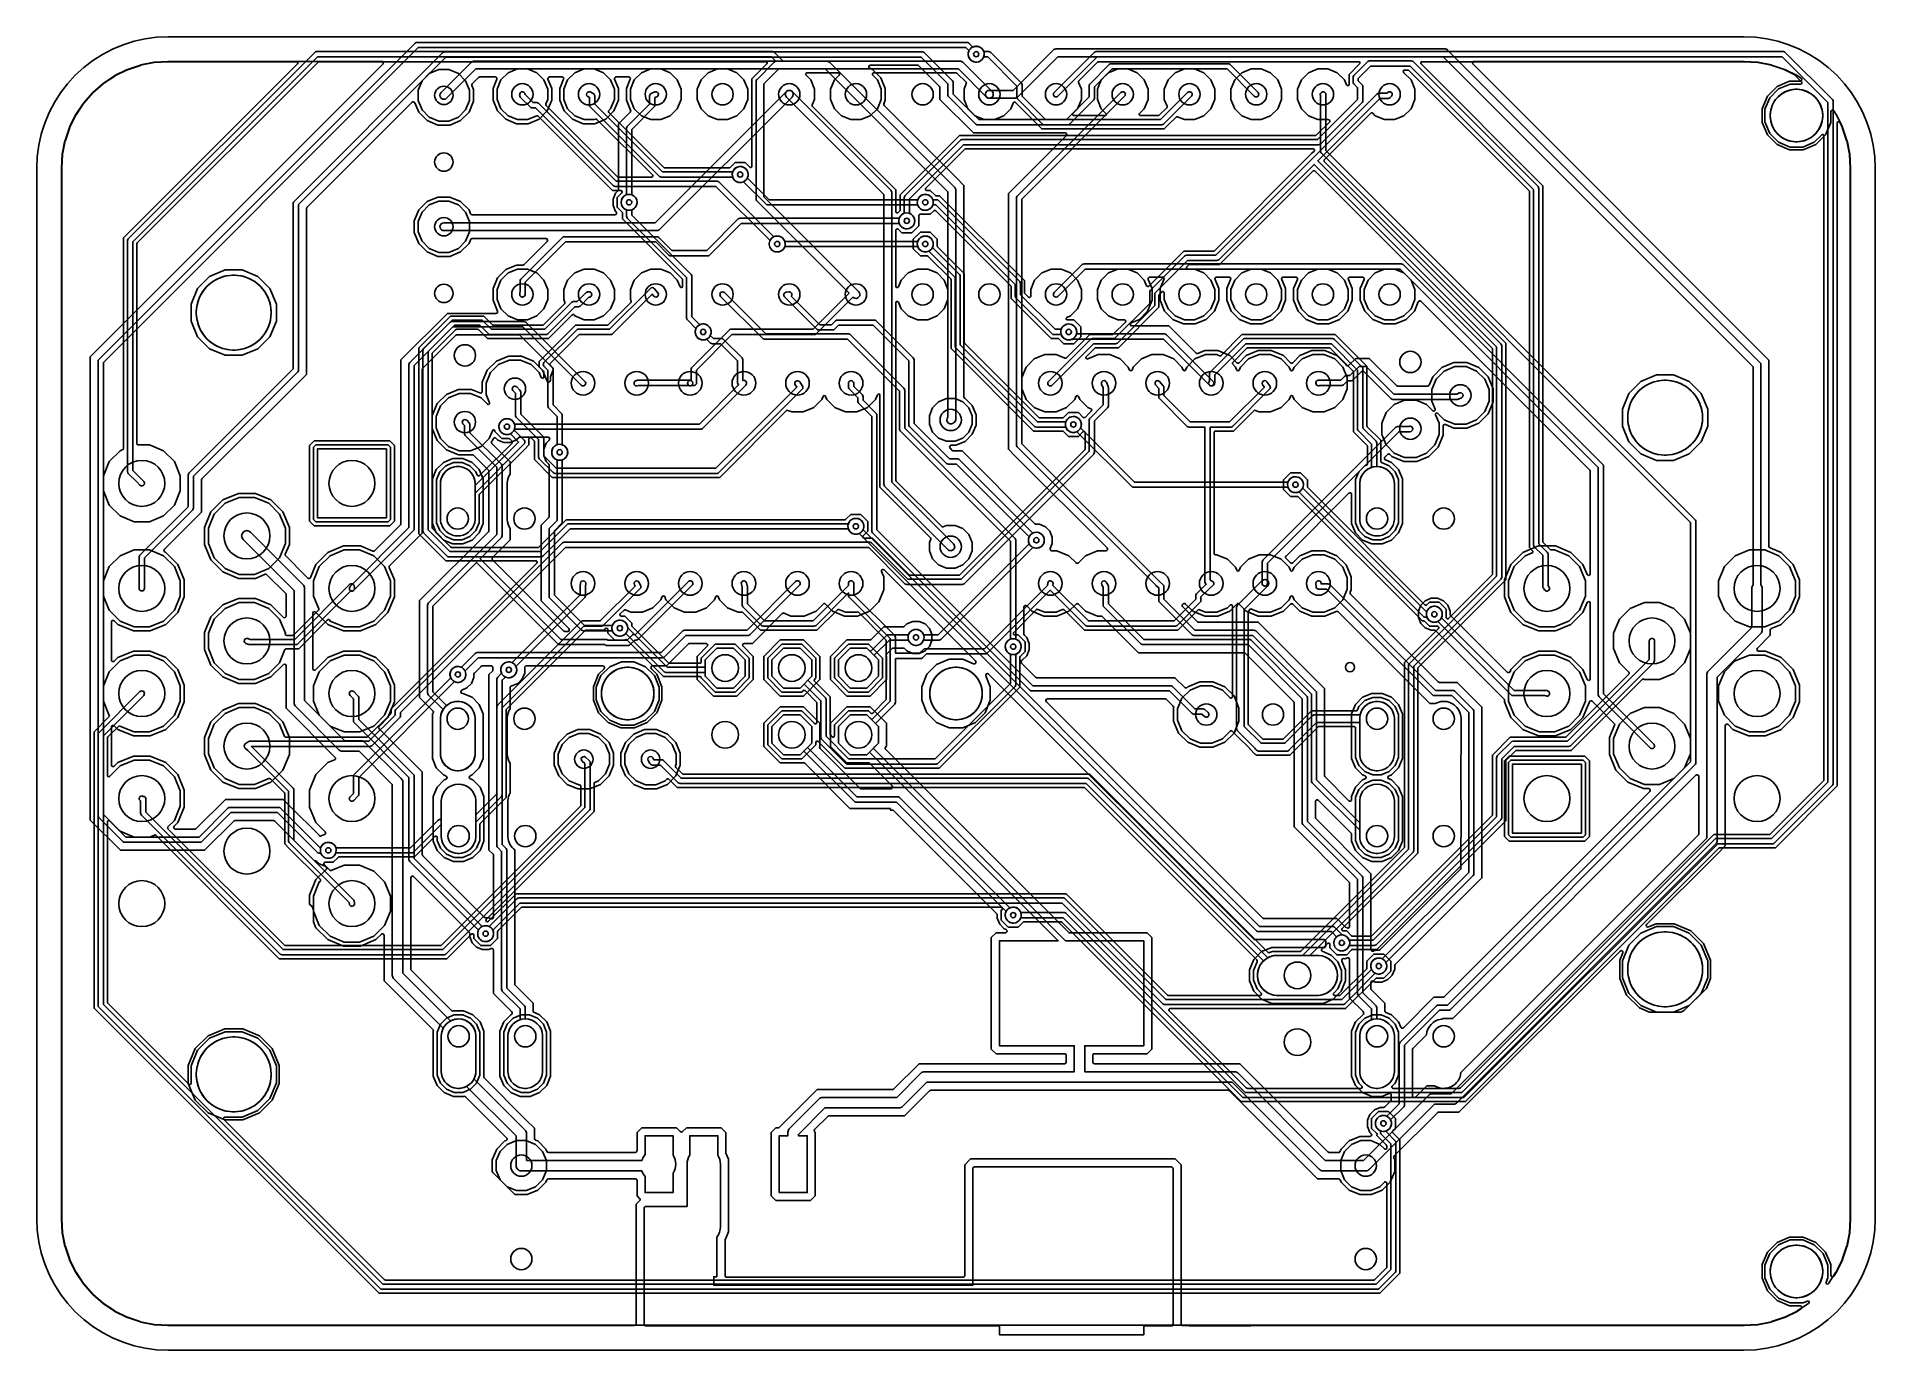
# Model space of a CAD drawing. Header units: millimetres. Extents: x 0 to 70, y 0 to 50.
import ezdxf

# ---------------------------------------------------------------- set-up
doc = ezdxf.new("R2010")
doc.units = ezdxf.units.MM

msp = doc.modelspace()

# ---------------------------------------------------------------- linework, layer by layer
at = {"layer": '16_copper'}
for points in [[(51.399, 6.365, 0.620727), (51.313, 6.394), (51.14, 6.221), (50.789, 6.075), (50.411, 6.075), (50.06, 6.221), (49.793, 6.488), (49.648, 6.839), (49.648, 7.217), (49.793, 7.568), (50.06, 7.835), (50.411, 7.98), (50.789, 7.98), (51.14, 7.835), (51.313, 7.662, 0.668179), (51.4, 7.698), (51.4, 7.778, 0.198912), (51.385, 7.813), (51.022, 8.177, 0.393352), (51.007, 8.257), (50.819, 8.445), (50.819, 8.823), (51.085, 9.089), (51.463, 9.089), (51.73, 8.823), (51.73, 8.445), (51.635, 8.35, 0.414214), (51.635, 8.278), (51.905, 8.008), (51.905, 2.931), (51.141, 2.167), (13.036, 2.167), (2.183, 13.021), (2.183, 23.54), (2.75, 24.107, 0.303346), (2.761, 24.163), (2.535, 24.709), (2.535, 25.291), (2.758, 25.83), (3.17, 26.242), (3.709, 26.465), (4.291, 26.465), (4.83, 26.242), (5.242, 25.83), (5.465, 25.291), (5.465, 24.709), (5.242, 24.17), (4.83, 23.758), (4.291, 23.535), (3.709, 23.535), (3.163, 23.761, 0.303346), (3.107, 23.75), (2.702, 23.345, 0.198912), (2.687, 23.31), (2.687, 21.882, 0.668179), (2.774, 21.846), (3.17, 22.242), (3.709, 22.465), (4.291, 22.465), (4.83, 22.242), (5.242, 21.83), (5.465, 21.291), (5.465, 20.709), (5.242, 20.17), (4.996, 19.924, 0.414214), (4.996, 19.853), (9.428, 15.42, 0.198912), (9.464, 15.406), (15.38, 15.406, 0.198912), (15.416, 15.42), (20.701, 20.705, 0.198912), (20.715, 20.741), (20.715, 21.471, 0.269677), (20.69, 21.515), (20.685, 21.517, 0.182561), (20.635, 21.522), (20.276, 21.671), (20.001, 21.946), (19.852, 22.305), (19.852, 22.695), (20.001, 23.054), (20.276, 23.329), (20.635, 23.478), (21.025, 23.478), (21.384, 23.329), (21.659, 23.054), (21.808, 22.695), (21.808, 22.305), (21.659, 21.946), (21.384, 21.671), (21.252, 21.616, 0.303348), (21.22, 21.569), (21.22, 20.511), (17.11, 16.4, 0.886162), (17.205, 16.328), (18.247, 17.371), (39.194, 17.371), (43.042, 13.523, 0.198912), (43.078, 13.508), (46.584, 13.508, 0.668179), (46.62, 13.595), (46.463, 13.752), (46.324, 14.088), (46.324, 14.452), (46.464, 14.79, 0.363735), (46.458, 14.855), (39.908, 21.405, 0.198912), (39.872, 21.42), (24.387, 21.42), (24.066, 21.741, 0.414214), (23.994, 21.741), (23.924, 21.671), (23.565, 21.522), (23.175, 21.522), (22.816, 21.671), (22.541, 21.946), (22.392, 22.305), (22.392, 22.695), (22.541, 23.054), (22.816, 23.329), (23.175, 23.478), (23.565, 23.478), (23.924, 23.329), (24.199, 23.054), (24.348, 22.695), (24.348, 22.305), (24.322, 22.243, 0.303346), (24.333, 22.188), (24.581, 21.94, 0.198912), (24.617, 21.925), (40.102, 21.925), (40.265, 21.762), (46.881, 15.146, 0.303346), (46.936, 15.135), (47.056, 15.184), (48.108, 15.184, 0.198912), (48.144, 15.199), (52.064, 19.119, 0.198912), (52.079, 19.155), (52.079, 26.182), (52.242, 26.345), (52.242, 26.345), (53.37, 27.473, 0.668179), (53.334, 27.56), (53.024, 27.56), (52.835, 27.749, 0.198912), (52.799, 27.763), (52.755, 27.763), (52.593, 27.926), (48.04, 32.479, 0.198912), (48.004, 32.494), (47.738, 32.494), (47.471, 32.761), (47.471, 33.138), (47.738, 33.405), (48.115, 33.405), (48.382, 33.138), (48.382, 32.872, 0.198912), (48.397, 32.836), (52.857, 28.376, 0.414214), (52.928, 28.376), (53.024, 28.471), (53.401, 28.471), (53.668, 28.205), (53.668, 27.894, 0.668179), (53.755, 27.858), (55.412, 29.515, 0.198912), (55.427, 29.551), (55.427, 38.11, 0.198912), (55.412, 38.146), (48.667, 44.891, 0.414214), (48.595, 44.891), (45.036, 41.331), (43.902, 41.331, 0.198901), (43.866, 41.316), (43.792, 41.242, 0.668194), (43.828, 41.155), (44.082, 41.155), (44.437, 41.008), (44.708, 40.737), (44.855, 40.382), (44.855, 39.998), (44.708, 39.643), (44.437, 39.372), (44.082, 39.225), (43.698, 39.225), (43.343, 39.372), (43.072, 39.643), (42.925, 39.998), (42.925, 40.252, 0.668179), (42.838, 40.288), (42.743, 40.193, 0.198912), (42.728, 40.157), (42.728, 39.705), (41.183, 38.159), (40.321, 38.159, 0.198912), (40.285, 38.144), (39.959, 37.818, 0.820677), (40.014, 37.735), (40.418, 37.902), (40.852, 37.902), (41.254, 37.736), (41.561, 37.429), (41.609, 37.313, 0.668182), (41.703, 37.313), (41.75, 37.429), (42.058, 37.736), (42.459, 37.902), (42.894, 37.902), (43.295, 37.736), (43.602, 37.429), (43.65, 37.313, 0.668182), (43.744, 37.313), (43.792, 37.429), (44.099, 37.736), (44.5, 37.902), (44.935, 37.902), (45.036, 37.86, 0.303346), (45.091, 37.871), (45.884, 38.664), (49.441, 38.664), (50.646, 37.459), (50.646, 35.189, 0.198912), (50.66, 35.153), (51.174, 34.64), (51.174, 33.835, 0.303348), (51.206, 33.788), (51.49, 33.67), (51.719, 33.441), (51.843, 33.142), (51.843, 31.498), (51.719, 31.2), (51.49, 30.971), (51.192, 30.847), (50.868, 30.847), (50.57, 30.971), (50.341, 31.2), (50.217, 31.498), (50.217, 33.142), (50.341, 33.441), (50.57, 33.67), (50.638, 33.698, 0.303348), (50.669, 33.745), (50.669, 34.41, 0.198912), (50.655, 34.446), (50.141, 34.959), (50.141, 37.229, 0.198912), (50.126, 37.265), (49.246, 38.144, 0.198912), (49.21, 38.159), (46.114, 38.159, 0.198912), (46.078, 38.144), (45.539, 37.605, 0.414214), (45.539, 37.533), (45.644, 37.429), (45.691, 37.313, 0.668182), (45.785, 37.313), (45.833, 37.429), (46.14, 37.736), (46.542, 37.902), (46.976, 37.902), (47.378, 37.736), (47.685, 37.429), (47.733, 37.313, 0.668182), (47.826, 37.313), (47.874, 37.429), (48.181, 37.736), (48.583, 37.902), (49.017, 37.902), (49.419, 37.736), (49.726, 37.429), (49.892, 37.027), (49.892, 36.593), (49.726, 36.191), (49.419, 35.884), (49.017, 35.718), (48.583, 35.718), (48.181, 35.884), (47.874, 36.191), (47.826, 36.307, 0.668182), (47.733, 36.307), (47.685, 36.191), (47.378, 35.884), (46.976, 35.718), (46.542, 35.718), (46.398, 35.777, 0.303346), (46.343, 35.766), (45.564, 34.988), (44.882, 34.988, 0.414214), (44.831, 34.937), (44.831, 30.333, 0.414214), (44.882, 30.282), (44.935, 30.282), (45.336, 30.116), (45.644, 29.809), (45.691, 29.693, 0.668182), (45.785, 29.693), (45.833, 29.809), (46.14, 30.116), (46.542, 30.282), (46.976, 30.282), (47.378, 30.116), (47.685, 29.809), (47.733, 29.693, 0.668182), (47.826, 29.693), (47.874, 29.809), (48.181, 30.116), (48.583, 30.282), (49.017, 30.282), (49.419, 30.116), (49.726, 29.809), (49.892, 29.407), (49.892, 28.973), (49.726, 28.571), (49.419, 28.264), (49.017, 28.098), (48.583, 28.098), (48.181, 28.264), (47.874, 28.571), (47.826, 28.687, 0.668182), (47.733, 28.687), (47.685, 28.571), (47.378, 28.264), (46.976, 28.098), (46.542, 28.098), (46.257, 28.216, 0.303346), (46.201, 28.205), (46.145, 28.149, 0.198912), (46.13, 28.113), (46.13, 23.832, 0.198912), (46.145, 23.796), (46.666, 23.275, 0.198912), (46.702, 23.26), (47.438, 23.26, 0.198912), (47.474, 23.275), (48.541, 24.342), (50.242, 24.342, 0.303348), (50.288, 24.374), (50.341, 24.5), (50.57, 24.729), (50.868, 24.853), (51.192, 24.853), (51.49, 24.729), (51.719, 24.5), (51.843, 24.202), (51.843, 22.558), (51.719, 22.259), (51.49, 22.03), (51.192, 21.906), (50.868, 21.906), (50.57, 22.03), (50.341, 22.259), (50.217, 22.558), (50.217, 23.687, 0.414214), (50.166, 23.738), (48.813, 23.738, 0.198912), (48.777, 23.723), (47.71, 22.655), (46.43, 22.655), (46.403, 22.683, 0.128357), (46.376, 22.696), (46.196, 22.876, 0.151517), (46.183, 22.903), (45.717, 23.368), (45.516, 23.57, 0.414214), (45.444, 23.57), (45.149, 23.274), (44.747, 23.108), (44.313, 23.108), (43.911, 23.274), (43.604, 23.581), (43.438, 23.983), (43.438, 24.417), (43.604, 24.819), (43.911, 25.126), (44.313, 25.292), (44.747, 25.292), (45.149, 25.126), (45.439, 24.836, 0.668179), (45.525, 24.872), (45.525, 28.331, 0.668179), (45.439, 28.366), (45.336, 28.264), (44.935, 28.098), (44.5, 28.098), (44.274, 28.191, 0.303346), (44.219, 28.18), (43.612, 27.574), (43.45, 27.411), (39.893, 27.411), (39.114, 28.189, 0.303346), (39.059, 28.2), (38.811, 28.098), (38.377, 28.098), (38.12, 28.204, 0.303346), (38.065, 28.193), (37.196, 27.325, 0.668179), (37.232, 27.238), (37.367, 27.238), (37.634, 26.971), (37.634, 26.594), (37.445, 26.405, 0.198912), (37.431, 26.369), (37.431, 25.235), (34.359, 22.163), (30.765, 22.163), (29.864, 23.064), (29.751, 23.177, 0.668179), (29.664, 23.141), (29.664, 23.051), (29.129, 22.516), (28.371, 22.516), (27.836, 23.051), (27.836, 23.809), (28.371, 24.344), (29.129, 24.344), (29.615, 23.858, 0.668179), (29.702, 23.894), (29.702, 24.64, 0.198912), (29.687, 24.676), (29.254, 25.109, 0.414226), (29.182, 25.109), (29.129, 25.056), (28.371, 25.056), (27.836, 25.591), (27.836, 26.349), (28.371, 26.884), (29.129, 26.884), (29.664, 26.349), (29.664, 25.591), (29.611, 25.538, 0.414226), (29.611, 25.466), (30.206, 24.871), (30.206, 23.457, 0.198901), (30.221, 23.421), (30.289, 23.353, 0.668194), (30.376, 23.389), (30.376, 23.809), (30.911, 24.344), (31.669, 24.344), (31.757, 24.256, 0.414214), (31.829, 24.256), (32.33, 24.758, 0.198912), (32.345, 24.794), (32.345, 27.009, 0.198912), (32.33, 27.045), (31.285, 28.09, 0.276788), (31.223, 28.098), (30.789, 28.098), (30.54, 28.201, 0.303346), (30.485, 28.19), (29.706, 27.411), (27.559, 27.411), (27.396, 27.574), (26.887, 28.083, 0.198912), (26.851, 28.098), (26.706, 28.098), (26.305, 28.264), (25.998, 28.571), (25.95, 28.687, 0.668182), (25.856, 28.687), (25.808, 28.571), (25.501, 28.264), (25.1, 28.098), (24.665, 28.098), (24.264, 28.264), (23.957, 28.571), (23.909, 28.687, 0.668182), (23.815, 28.687), (23.767, 28.571), (23.46, 28.264), (23.058, 28.098), (22.624, 28.098), (22.418, 28.183, 0.303346), (22.362, 28.172), (22.219, 28.03, 0.668179), (22.255, 27.943), (22.39, 27.943), (22.657, 27.676), (22.657, 27.586, 0.198912), (22.672, 27.55), (24.053, 26.169, 0.198912), (24.089, 26.154), (25.245, 26.154, 0.414214), (25.296, 26.205), (25.296, 26.349), (25.831, 26.884), (26.589, 26.884), (27.124, 26.349), (27.124, 25.591), (26.589, 25.056), (25.831, 25.056), (25.296, 25.591, 0.454658), (25.245, 25.649), (23.859, 25.649), (22.469, 27.039, 0.177438), (22.437, 27.053), (22.432, 27.053, 0.172331), (22.39, 27.032), (22.012, 27.032), (21.746, 27.298), (21.746, 27.433, 0.668194), (21.659, 27.469), (21.601, 27.411), (20.917, 27.411, 0.198912), (20.881, 27.396), (17.887, 24.402, 0.198912), (17.872, 24.366), (17.872, 21.039), (16.888, 20.055, 0.198912), (16.873, 20.019), (16.873, 19.408), (16.749, 19.11), (16.52, 18.881), (16.222, 18.757), (15.898, 18.757), (15.6, 18.881), (15.371, 19.11), (15.247, 19.408), (15.247, 19.525, 0.668179), (15.16, 19.561), (14.377, 18.777), (11.514, 18.777, 0.198912), (11.478, 18.762), (11.289, 18.574), (10.979, 18.574, 0.668179), (10.943, 18.487), (11.159, 18.271, 0.303346), (11.214, 18.26), (11.709, 18.465), (12.291, 18.465), (12.83, 18.242), (13.242, 17.83), (13.465, 17.291), (13.465, 16.709), (13.242, 16.17), (12.83, 15.758), (12.291, 15.535), (11.709, 15.535), (11.17, 15.758), (10.758, 16.17), (10.535, 16.709), (10.535, 17.291), (10.758, 17.83, 0.625374), (10.786, 17.93), (9.601, 19.115), (9.439, 19.277), (9.439, 21.195, 0.198912), (9.424, 21.231), (8.899, 21.755, 0.34767), (8.832, 21.759), (8.291, 21.535), (7.709, 21.535), (7.17, 21.758), (6.758, 22.17), (6.535, 22.709), (6.535, 23.291), (6.758, 23.83), (7.17, 24.242), (7.709, 24.465), (8.291, 24.465), (8.83, 24.242), (9.242, 23.83), (9.434, 23.366, 0.303348), (9.481, 23.335), (12.561, 23.335, 0.198912), (12.597, 23.349), (13.476, 24.229, 0.198912), (13.491, 24.265), (13.491, 24.42), (13.654, 24.583), (19.038, 29.967, 0.668179), (19.002, 30.054), (15.577, 30.054), (14.548, 31.083), (14.548, 38.164), (15.753, 39.369), (17.02, 39.369), (17.357, 39.031, 0.198912), (17.393, 39.016), (19.256, 39.016, 0.198912), (19.292, 39.031), (20.098, 39.837, 0.303352), (20.109, 39.892), (20.065, 39.998), (20.065, 40.382), (20.212, 40.737), (20.483, 41.008), (20.838, 41.155), (21.222, 41.155), (21.577, 41.008), (21.848, 40.737), (21.995, 40.382), (21.995, 39.998), (21.848, 39.643), (21.577, 39.372), (21.222, 39.225), (20.838, 39.225), (20.483, 39.372, 0.649523), (20.379, 39.404), (19.649, 38.674), (19.487, 38.512), (17.163, 38.512), (16.826, 38.849, 0.198912), (16.79, 38.864), (15.984, 38.864, 0.198912), (15.948, 38.849), (15.068, 37.97, 0.198912), (15.053, 37.934), (15.053, 31.313, 0.198912), (15.068, 31.277), (15.771, 30.574, 0.198912), (15.807, 30.559), (19.08, 30.559, 0.198912), (19.116, 30.574), (20.158, 31.616), (30.774, 31.616, 0.198912), (30.81, 31.631), (30.999, 31.819), (31.376, 31.819), (31.643, 31.552), (31.643, 31.175), (31.466, 30.998, 0.668179), (31.502, 30.911), (31.821, 30.911), (33.215, 29.516, 0.198912), (33.251, 29.502), (35.114, 29.502, 0.198912), (35.15, 29.516), (39.906, 34.272, 0.198912), (39.921, 34.308), (39.921, 34.925, 0.668179), (39.834, 34.961), (39.658, 34.784), (39.28, 34.784), (39.092, 34.973, 0.198912), (39.056, 34.988), (37.955, 34.988), (34.811, 38.131), (34.811, 40.753, 0.198912), (34.797, 40.789), (33.944, 41.641, 0.198912), (33.908, 41.656), (33.642, 41.656), (33.375, 41.923), (33.375, 42.301), (33.642, 42.567), (34.019, 42.567), (34.286, 42.301), (34.286, 42.034, 0.198912), (34.301, 41.998), (35.153, 41.146), (35.153, 41.146), (35.316, 40.983), (35.316, 38.361, 0.198912), (35.331, 38.325), (38.149, 35.507, 0.198912), (38.185, 35.492), (39.056, 35.492, 0.198912), (39.092, 35.507), (39.28, 35.696), (39.658, 35.696), (39.841, 35.512, 0.414214), (39.913, 35.512), (40.084, 35.683), (40.084, 35.683), (40.152, 35.752, 0.534526), (40.136, 35.835), (40.016, 35.884), (39.709, 36.191), (39.661, 36.307, 0.668182), (39.568, 36.307), (39.52, 36.191), (39.213, 35.884), (38.811, 35.718), (38.377, 35.718), (37.975, 35.884), (37.668, 36.191), (37.502, 36.593), (37.502, 37.027), (37.668, 37.429), (37.975, 37.736), (38.377, 37.902), (38.811, 37.902), (39.146, 37.763, 0.303346), (39.201, 37.774), (40.091, 38.664), (40.952, 38.664, 0.198912), (40.988, 38.679), (41.448, 39.138, 0.668179), (41.412, 39.225), (41.158, 39.225), (40.803, 39.372), (40.532, 39.643), (40.385, 39.998), (40.385, 40.382), (40.532, 40.737), (40.803, 41.008), (41.158, 41.155), (41.542, 41.155), (41.897, 41.008), (42.168, 40.737), (42.258, 40.521, 0.534512), (42.341, 40.504), (43.509, 41.673), (43.672, 41.836), (44.805, 41.836, 0.198912), (44.841, 41.85), (48.542, 45.551), (48.64, 45.649, 0.668179), (48.604, 45.736), (35.366, 45.736, 0.198912), (35.33, 45.721), (33.849, 44.24, 0.668179), (33.885, 44.153), (34.019, 44.153), (34.207, 43.965, 0.198912), (34.243, 43.95), (34.373, 43.95), (37.607, 40.717), (37.607, 40.265, 0.198912), (37.622, 40.229), (37.758, 40.092, 0.668179), (37.845, 40.128), (37.845, 40.382), (37.992, 40.737), (38.263, 41.008), (38.618, 41.155), (39.002, 41.155), (39.357, 41.008), (39.628, 40.737), (39.775, 40.382), (39.775, 39.998), (39.628, 39.643), (39.357, 39.372), (39.225, 39.317, 0.820681), (39.245, 39.22), (39.481, 39.22), (39.748, 38.953), (39.748, 38.575), (39.481, 38.308), (39.104, 38.308), (38.916, 38.497, 0.198912), (38.88, 38.512), (38.625, 38.512), (37.102, 40.035), (37.102, 40.486, 0.198912), (37.087, 40.522), (34.229, 43.38, 0.414214), (34.157, 43.38), (34.019, 43.242), (33.632, 43.242, 0.414214), (33.581, 43.191), (33.581, 42.804), (33.314, 42.537), (32.937, 42.537), (32.797, 42.677, 0.668179), (32.71, 42.641), (32.71, 40.506, 0.820681), (32.808, 40.486), (32.912, 40.737), (33.183, 41.008), (33.538, 41.155), (33.922, 41.155), (34.277, 41.008), (34.548, 40.737), (34.695, 40.382), (34.695, 39.998), (34.548, 39.643), (34.277, 39.372), (33.922, 39.225), (33.538, 39.225), (33.183, 39.372), (32.912, 39.643), (32.808, 39.894, 0.820681), (32.71, 39.874), (32.71, 33.125, 0.198912), (32.725, 33.089), (34.456, 31.358, 0.303352), (34.512, 31.347), (34.638, 31.4), (34.962, 31.4), (35.26, 31.276), (35.489, 31.047), (35.613, 30.749), (35.613, 30.425), (35.489, 30.127), (35.26, 29.898), (34.962, 29.774), (34.638, 29.774), (34.34, 29.898), (34.111, 30.127), (33.987, 30.425), (33.987, 30.749), (34.04, 30.875, 0.303352), (34.029, 30.931), (32.106, 32.854), (32.106, 36.355, 0.820681), (32.008, 36.374), (31.932, 36.191), (31.625, 35.884), (31.223, 35.718), (30.789, 35.718), (30.388, 35.884), (30.08, 36.191), (30.033, 36.307, 0.668182), (29.939, 36.307), (29.891, 36.191), (29.584, 35.884), (29.182, 35.718), (28.748, 35.718), (28.603, 35.778, 0.303346), (28.547, 35.767), (26.006, 33.226), (19.63, 33.226), (18.953, 33.902), (18.953, 34.586, 0.198912), (18.939, 34.622), (18.828, 34.732, 0.668179), (18.741, 34.696), (18.741, 34.466), (18.579, 34.304), (16.858, 32.583, 0.198912), (16.843, 32.547), (16.843, 31.498), (16.719, 31.2), (16.49, 30.971), (16.192, 30.847), (15.868, 30.847), (15.57, 30.971), (15.341, 31.2), (15.217, 31.498), (15.217, 33.142), (15.341, 33.441), (15.57, 33.67), (15.868, 33.794), (16.192, 33.794), (16.49, 33.67), (16.719, 33.441), (16.773, 33.311, 0.534512), (16.856, 33.295), (18.096, 34.535, 0.414214), (18.096, 34.607), (18.015, 34.689, 0.198912), (17.979, 34.703), (17.712, 34.703), (17.445, 34.97, 0.953042), (17.348, 35.005), (17.226, 34.711), (16.919, 34.404), (16.517, 34.238), (16.083, 34.238), (15.681, 34.404), (15.374, 34.711), (15.208, 35.113), (15.208, 35.547), (15.374, 35.949), (15.681, 36.256), (16.083, 36.422), (16.517, 36.422), (16.919, 36.256), (17.159, 36.015, 0.820677), (17.242, 36.071), (17.113, 36.383), (17.113, 36.817), (17.279, 37.219), (17.586, 37.526), (17.988, 37.692), (18.422, 37.692), (18.824, 37.526), (19.131, 37.219), (19.208, 37.032, 0.820681), (19.306, 37.052), (19.306, 37.229, 0.198912), (19.291, 37.265), (19.13, 37.426), (19.13, 37.635), (20.511, 39.016), (21.723, 39.016, 0.198912), (21.759, 39.031), (22.616, 39.888, 0.303352), (22.627, 39.944), (22.605, 39.998), (22.605, 40.382), (22.752, 40.737), (23.023, 41.008), (23.378, 41.155), (23.762, 41.155), (24.117, 41.008), (24.388, 40.737), (24.494, 40.481, 0.820681), (24.592, 40.501), (24.592, 40.753, 0.198912), (24.577, 40.789), (22.301, 43.064), (22.301, 43.285, 0.198912), (22.286, 43.321), (22.098, 43.509), (22.098, 43.886), (22.275, 44.063, 0.668179), (22.239, 44.15), (21.92, 44.15), (19.09, 46.98, 0.303346), (19.035, 46.991), (18.682, 46.845), (18.298, 46.845), (17.943, 46.992), (17.672, 47.263), (17.525, 47.618), (17.525, 48.002), (17.672, 48.357), (17.943, 48.628), (18.298, 48.775), (18.682, 48.775), (19.037, 48.628), (19.308, 48.357), (19.455, 48.002), (19.455, 47.618), (19.384, 47.445, 0.303346), (19.395, 47.39), (22.115, 44.67, 0.198912), (22.151, 44.655), (23.407, 44.655, 0.668179), (23.443, 44.742), (21.329, 46.855, 0.303352), (21.274, 46.866), (21.222, 46.845), (20.838, 46.845), (20.483, 46.992), (20.212, 47.263), (20.065, 47.618), (20.065, 48.002), (20.212, 48.357), (20.483, 48.628), (20.838, 48.775), (21.222, 48.775), (21.577, 48.628), (21.848, 48.357), (21.995, 48.002), (21.995, 47.618), (21.848, 47.263), (21.778, 47.193, 0.414226), (21.778, 47.121), (23.877, 45.022, 0.198912), (23.913, 45.007), (26.369, 45.007, 0.198912), (26.405, 45.022), (26.594, 45.21), (26.971, 45.21), (27.146, 45.036, 0.668179), (27.232, 45.072), (27.232, 48.397), (27.799, 48.964, 0.668179), (27.763, 49.051), (10.745, 49.051, 0.198912), (10.709, 49.036), (3.824, 42.151, 0.198912), (3.81, 42.115), (3.81, 34.516, 0.414214), (3.86, 34.465), (4.291, 34.465), (4.83, 34.242), (5.242, 33.83), (5.465, 33.291), (5.465, 32.709), (5.242, 32.17), (4.83, 31.758), (4.291, 31.535), (3.709, 31.535), (3.17, 31.758), (2.758, 32.17), (2.535, 32.709), (2.535, 33.291), (2.758, 33.83), (3.17, 34.242), (3.273, 34.285, 0.303348), (3.305, 34.332), (3.305, 42.345), (9.924, 48.964, 0.668179), (9.888, 49.051), (5, 49.051, 0.016361), (4.997, 49.051), (4.475, 49.016, 0.032732), (4.468, 49.016), (3.955, 48.914, 0.03274), (3.948, 48.912), (3.453, 48.744, 0.032739), (3.447, 48.741), (2.978, 48.51, 0.032736), (2.972, 48.506), (2.537, 48.216, 0.032733), (2.531, 48.212), (2.138, 47.867, 0.032746), (2.133, 47.862), (1.788, 47.469, 0.032733), (1.784, 47.463), (1.494, 47.028, 0.032736), (1.49, 47.022), (1.259, 46.553, 0.032739), (1.256, 46.547), (1.088, 46.052, 0.03274), (1.086, 46.045), (0.984, 45.532, 0.032732), (0.984, 45.525), (0.949, 45.003, 0.016361), (0.949, 45), (0.949, 5, 0.016361), (0.949, 4.997), (0.984, 4.475, 0.032732), (0.984, 4.468), (1.086, 3.955, 0.03274), (1.088, 3.948), (1.256, 3.453, 0.032739), (1.259, 3.447), (1.49, 2.978, 0.032736), (1.494, 2.972), (1.784, 2.537, 0.032733), (1.788, 2.531), (2.133, 2.138, 0.032746), (2.138, 2.133), (2.531, 1.788, 0.032733), (2.537, 1.784), (2.972, 1.494, 0.032736), (2.978, 1.49), (3.447, 1.259, 0.032739), (3.453, 1.256), (3.601, 1.206), (3.601, 1.206), (3.601, 1.206), (3.751, 1.155), (3.751, 1.155), (3.751, 1.155), (3.901, 1.104, 0.231973), (3.955, 1.086), (4.468, 0.984, 0.032732), (4.475, 0.984), (4.997, 0.949, 0.016361), (5, 0.949), (65, 0.949, 0.016361), (65.003, 0.949), (65.525, 0.984, 0.032732), (65.532, 0.984), (66.045, 1.086, 0.03274), (66.052, 1.088), (66.547, 1.256, 0.032739), (66.553, 1.259), (67.022, 1.49, 0.032736), (67.028, 1.494), (67.462, 1.784, 0.906348), (67.415, 1.873), (67.239, 1.8), (66.761, 1.8), (66.32, 1.983), (65.983, 2.32), (65.8, 2.761), (65.8, 3.239), (65.983, 3.68), (66.32, 4.017), (66.761, 4.2), (67.239, 4.2), (67.68, 4.017), (68.017, 3.68), (68.2, 3.239), (68.2, 2.761), (68.127, 2.585, 0.906348), (68.216, 2.538), (68.506, 2.972, 0.032736), (68.51, 2.978), (68.741, 3.447, 0.032739), (68.744, 3.453), (68.912, 3.948, 0.03274), (68.914, 3.955), (69.016, 4.468, 0.032732), (69.016, 4.475), (69.051, 4.997, 0.016361), (69.051, 5), (69.051, 45, 0.016361), (69.051, 45.003), (69.016, 45.525, 0.032732), (69.016, 45.532), (68.914, 46.045, 0.03274), (68.912, 46.052), (68.744, 46.547, 0.032739), (68.741, 46.553), (68.649, 46.74, 0.793658), (68.552, 46.718), (68.552, 21.482), (66.2, 19.13), (64.086, 19.13, 0.198912), (64.05, 19.115), (54.4, 9.464), (45.858, 9.464), (39.027, 16.296, 0.198912), (38.991, 16.31), (37.591, 16.31, 0.198912), (37.555, 16.296), (37.367, 16.107), (36.989, 16.107), (36.723, 16.374), (36.723, 16.752, 0.938278), (36.714, 16.866), (18.477, 16.866, 0.198912), (18.441, 16.851), (17.562, 15.972, 0.198912), (17.547, 15.936), (17.547, 15.669), (17.28, 15.402), (16.903, 15.402), (16.636, 15.669), (16.636, 15.804, 0.668179), (16.549, 15.84), (15.773, 15.064), (15.61, 14.901), (9.234, 14.901), (4.533, 19.601, 0.303346), (4.478, 19.612), (4.291, 19.535), (3.709, 19.535), (3.17, 19.758), (2.774, 20.154, 0.668179), (2.687, 20.118), (2.687, 13.251, 0.198912), (2.702, 13.215), (5.789, 10.128, 0.688335), (5.875, 10.172), (5.875, 10.823), (6.122, 11.42), (6.58, 11.878), (7.177, 12.125), (7.823, 12.125), (8.42, 11.878), (8.878, 11.42), (9.125, 10.823), (9.125, 10.177), (8.878, 9.58), (8.42, 9.122), (7.823, 8.875), (7.172, 8.875, 0.726229), (7.128, 8.789), (13.231, 2.687, 0.198912), (13.267, 2.672), (50.91, 2.672, 0.198912), (50.946, 2.687), (51.385, 3.126, 0.098524), (51.4, 3.141), (51.4, 6.358)], [(36.164, 47.704, 1), (36.376, 47.916), (35.261, 49.031, 0.198912), (35.155, 49.075), (28.418, 49.075), (28.087, 49.407, 0.198912), (28.016, 49.436), (10.653, 49.436, 0.198912), (10.582, 49.407), (3.486, 42.311, 0.198912), (3.457, 42.241), (3.457, 33.445, 0.198912), (3.486, 33.374), (3.805, 33.055), (3.929, 32.93, 1), (4.071, 33.07), (3.948, 33.196, 0.002005), (3.947, 33.196), (3.657, 33.486), (3.657, 42.199), (10.694, 49.236), (27.974, 49.236), (28.142, 49.068, 0.11958), (28.082, 49.031), (27.429, 48.378, 0.198912), (27.385, 48.272), (27.385, 43.845, 0.198912), (27.429, 43.739), (30.932, 40.236), (29.56, 38.864), (26.43, 38.864, 0.198912), (26.359, 38.835), (24.95, 37.425, 0.198912), (24.92, 37.354), (24.92, 36.915, 0.914123), (24.832, 36.724), (24.855, 36.714, 0.097758), (24.894, 36.711), (25.032, 36.726, 0.381187), (25.12, 36.826), (25.12, 37.313), (26.471, 38.664), (29.602, 38.664, 0.198912), (29.672, 38.693), (31.056, 40.077), (31.088, 40.08), (31.108, 40.065, 0.902775), (31.296, 40.296), (27.685, 43.907), (27.685, 48.21), (28.25, 48.775), (35.093, 48.775)], [(32.768, 43.295, 0.16181), (32.797, 43.309), (32.858, 43.37, 0.198901), (32.873, 43.406), (32.873, 43.978), (35.135, 46.241), (48.682, 46.241, 0.198912), (48.718, 46.255), (49.229, 46.767, 0.617509), (49.162, 46.845), (48.778, 46.845), (48.423, 46.992), (48.152, 47.263), (48.005, 47.618), (48.005, 48.002), (48.152, 48.357), (48.423, 48.628), (48.778, 48.775), (49.162, 48.775), (49.517, 48.628), (49.788, 48.357), (49.867, 48.167, 0.820681), (49.965, 48.186), (49.965, 48.56), (50.369, 48.964, 0.668179), (50.333, 49.051), (40.429, 49.051, 0.198912), (40.393, 49.036), (39.677, 48.32, 0.303346), (39.666, 48.265), (39.775, 48.002), (39.775, 47.618), (39.628, 47.263), (39.449, 47.084, 0.668179), (39.485, 46.997), (40.675, 46.997, 0.668179), (40.711, 47.084), (40.532, 47.263), (40.385, 47.618), (40.385, 48.002), (40.532, 48.357), (40.803, 48.628), (41.158, 48.775), (41.542, 48.775), (41.897, 48.628), (42.168, 48.357), (42.315, 48.002), (42.315, 47.618), (42.168, 47.263), (41.989, 47.084, 0.668179), (42.025, 46.997), (42.699, 46.997, 0.198912), (42.735, 47.012), (43.023, 47.3, 0.303346), (43.034, 47.355), (42.925, 47.618), (42.925, 48.002), (43.072, 48.357), (43.343, 48.628), (43.698, 48.775), (44.082, 48.775), (44.437, 48.628), (44.708, 48.357), (44.855, 48.002), (44.855, 47.618), (44.708, 47.263), (44.437, 46.992), (44.082, 46.845), (43.698, 46.845), (43.435, 46.954, 0.303346), (43.38, 46.943), (43.092, 46.655), (42.929, 46.492), (38.264, 46.492), (37.261, 47.496, 0.534512), (37.178, 47.479), (37.088, 47.263), (36.817, 46.992), (36.462, 46.845), (36.078, 46.845), (35.723, 46.992), (35.452, 47.263), (35.305, 47.618), (35.305, 48.002), (35.393, 48.215, 0.303346), (35.382, 48.27), (35.044, 48.608, 0.198912), (35.008, 48.623), (31.865, 48.623, 0.668179), (31.829, 48.536), (32.008, 48.357), (32.155, 48.002), (32.155, 47.618), (32.008, 47.263), (31.737, 46.992), (31.382, 46.845), (30.998, 46.845), (30.643, 46.992), (30.372, 47.263), (30.225, 47.618), (30.225, 48.002), (30.372, 48.357), (30.551, 48.536, 0.668179), (30.515, 48.623), (29.325, 48.623, 0.668179), (29.289, 48.536), (29.468, 48.357), (29.615, 48.002), (29.615, 47.618), (29.527, 47.405, 0.303346), (29.538, 47.35), (32.518, 44.369), (32.71, 44.177), (32.71, 43.344), (32.712, 43.338), (32.712, 43.331), (32.713, 43.329), (32.713, 43.327), (32.717, 43.321), (32.72, 43.315), (32.721, 43.314), (32.722, 43.312), (32.728, 43.307), (32.732, 43.303), (32.734, 43.302), (32.736, 43.3), (32.742, 43.298), (32.749, 43.295), (32.751, 43.295), (32.753, 43.294), (32.76, 43.294), (32.766, 43.294)], [(57.535, 28.906, 0.511353), (57.578, 29.063), (57.541, 29.108), (57.541, 30.306, 0.198912), (57.512, 30.377), (57.189, 30.7), (57.189, 44.226, 0.198912), (57.16, 44.297), (52.402, 49.054, 0.198912), (52.331, 49.084), (50.746, 49.084, 0.198912), (50.675, 49.054), (50.146, 48.526, 0.198912), (50.117, 48.455), (50.117, 48.279, 0.198912), (50.146, 48.208), (50.293, 48.061), (50.293, 47.615), (48.766, 46.088), (35.24, 46.088, 0.198912), (35.169, 46.059), (33.055, 43.945, 0.198912), (33.026, 43.874), (33.026, 43.279, 0.951018), (33.197, 42.697), (33.242, 42.712, 0.688872), (33.226, 43.279), (33.226, 43.832), (35.281, 45.888), (48.807, 45.888, 0.198912), (48.878, 45.917), (50.464, 47.503, 0.198912), (50.493, 47.574), (50.493, 48.103, 0.198912), (50.464, 48.173), (50.317, 48.32), (50.317, 48.414), (50.787, 48.884), (52.29, 48.884), (56.989, 44.185), (56.989, 30.659, 0.198912), (57.018, 30.588), (57.341, 30.265), (57.341, 29.073, 0.171159), (57.363, 29.01), (57.422, 28.937), (57.44, 28.92), (57.462, 28.908), (57.486, 28.901), (57.511, 28.901)], [(42.832, 46.646, 0.180079), (42.896, 46.674), (43.961, 47.739, 1), (43.819, 47.881), (42.783, 46.845), (38.41, 46.845), (37.519, 47.736), (37.519, 48.167, 0.198912), (37.49, 48.238), (36.321, 49.407, 0.198912), (36.25, 49.436), (36.055, 49.436, 0.951018), (35.473, 49.265), (35.488, 49.22, 0.688872), (36.055, 49.236), (36.209, 49.236), (37.319, 48.126), (37.319, 47.694, 0.198912), (37.348, 47.624), (38.298, 46.674, 0.198912), (38.369, 46.645), (42.825, 46.645)], [(54.302, 9.617, 0.180079), (54.366, 9.646), (64.002, 19.282), (66.095, 19.282, 0.198912), (66.166, 19.311), (68.371, 21.516, 0.198912), (68.4, 21.587), (68.4, 47.538, 0.198912), (68.371, 47.609), (66.573, 49.407, 0.198912), (66.502, 49.436), (40.336, 49.436, 0.198912), (40.265, 49.407), (38.739, 47.881, 1), (38.881, 47.739), (40.377, 49.236), (66.461, 49.236), (68.2, 47.497), (68.2, 21.628), (66.054, 19.482), (63.961, 19.482, 0.198912), (63.89, 19.453), (54.254, 9.816), (46.004, 9.816), (39.187, 16.634, 0.198912), (39.116, 16.663), (37.465, 16.663, 0.951018), (36.882, 16.492), (36.897, 16.446, 0.688872), (37.465, 16.463), (39.075, 16.463), (45.892, 9.646, 0.198912), (45.963, 9.616), (54.295, 9.616)], [(50.425, 9.97, 0.620727), (50.454, 10.056), (50.341, 10.169), (50.217, 10.468), (50.217, 12.112), (50.341, 12.41), (50.57, 12.639), (50.868, 12.763), (51.192, 12.763), (51.49, 12.639), (51.719, 12.41), (51.843, 12.112), (51.843, 10.468), (51.719, 10.169), (51.606, 10.056, 0.668179), (51.642, 9.969), (54.169, 9.969, 0.198912), (54.205, 9.984), (63.856, 19.634), (65.97, 19.634, 0.198912), (66.005, 19.649), (68.033, 21.677, 0.198912), (68.048, 21.712), (68.048, 46.228, 0.668179), (67.961, 46.264), (67.68, 45.983), (67.239, 45.8), (66.761, 45.8), (66.32, 45.983), (65.983, 46.32), (65.8, 46.761), (65.8, 47.239), (65.983, 47.68), (66.32, 48.017), (66.761, 48.2), (67.159, 48.2, 0.668179), (67.195, 48.287), (66.929, 48.553, 0.081996), (66.915, 48.563), (66.553, 48.741, 0.115939), (66.531, 48.749), (66.381, 48.8), (66.381, 48.8), (66.381, 48.8), (66.231, 48.851), (66.231, 48.851), (66.231, 48.851), (66.082, 48.902, 0.173835), (66.045, 48.914), (65.532, 49.016, 0.032732), (65.525, 49.016), (65.003, 49.051, 0.016361), (65, 49.051), (52.744, 49.051, 0.668179), (52.708, 48.964), (57.341, 44.331), (57.341, 30.784, 0.198912), (57.356, 30.748), (57.625, 30.48, 0.198912), (57.661, 30.465), (57.791, 30.465), (58.33, 30.242), (58.742, 29.83), (58.965, 29.291), (58.965, 28.709), (58.742, 28.17), (58.33, 27.758), (57.791, 27.535), (57.209, 27.535), (56.67, 27.758), (56.258, 28.17), (56.035, 28.709), (56.035, 29.291), (56.258, 29.83), (56.67, 30.242), (56.938, 30.353, 0.534512), (56.955, 30.436), (56.836, 30.554), (56.836, 44.101, 0.198912), (56.822, 44.137), (52.242, 48.716, 0.198912), (52.206, 48.731), (52.064, 48.731, 0.613623), (52.057, 48.628), (52.328, 48.357), (52.475, 48.002), (52.475, 47.618), (52.328, 47.263), (52.057, 46.992), (51.702, 46.845), (51.318, 46.845), (50.963, 46.992), (50.866, 47.089, 0.414214), (50.794, 47.089), (49.024, 45.319, 0.414214), (49.024, 45.247), (55.932, 38.34), (55.932, 29.321), (55.769, 29.158), (55.769, 29.158), (52.599, 25.988, 0.198912), (52.584, 25.952), (52.584, 18.925), (49.707, 16.048, 0.668179), (49.743, 15.961), (49.877, 15.961), (50.065, 15.773, 0.198912), (50.101, 15.758), (50.796, 15.758, 0.198912), (50.832, 15.773), (55.412, 20.353, 0.198912), (55.427, 20.389), (55.427, 22.658), (56.103, 23.335), (58.197, 23.335, 0.198912), (58.233, 23.349), (60.62, 25.737, 0.414214), (60.62, 25.809), (60.258, 26.17), (60.035, 26.709), (60.035, 27.291), (60.258, 27.83), (60.67, 28.242), (61.209, 28.465), (61.791, 28.465), (62.33, 28.242), (62.742, 27.83), (62.965, 27.291), (62.965, 26.709), (62.742, 26.17), (62.33, 25.758), (61.791, 25.535), (61.209, 25.535, 0.431672), (61.13, 25.534), (58.427, 22.83), (56.333, 22.83, 0.198912), (56.297, 22.815), (55.946, 22.464, 0.198912), (55.932, 22.428), (55.932, 20.158), (51.026, 15.253), (50.101, 15.253, 0.198912), (50.065, 15.238), (49.877, 15.05), (49.5, 15.05), (49.233, 15.317), (49.233, 15.451, 0.668179), (49.146, 15.487), (48.926, 15.268, 0.534512), (48.943, 15.185), (49.28, 15.045), (49.537, 14.788), (49.676, 14.452), (49.676, 14.088), (49.537, 13.752), (49.38, 13.595, 0.668179), (49.416, 13.508), (49.603, 13.508, 0.198912), (49.639, 13.523), (50.628, 14.511, 0.198912), (50.642, 14.547), (50.642, 14.813), (50.909, 15.08), (51.287, 15.08), (51.554, 14.813), (51.554, 14.436), (51.287, 14.169), (51.02, 14.169, 0.198912), (50.984, 14.154), (49.834, 13.003), (43.156, 13.003, 0.668179), (43.12, 12.916), (46.052, 9.984, 0.198912), (46.088, 9.969), (50.418, 9.969)], [(28.263, 41.816, 1), (28.121, 42.408), (28.076, 42.393), (28.06, 42.385), (25.972, 44.473, 0.198912), (25.901, 44.502), (22.066, 44.502), (19.1, 47.469, 0.198912), (19.03, 47.498), (18.895, 47.498), (18.594, 47.799), (18.588, 47.828), (18.581, 47.852, 0.722101), (18.392, 47.831), (18.39, 47.806, 0.323062), (18.43, 47.679), (18.783, 47.327, 0.198912), (18.853, 47.298), (18.988, 47.298), (21.954, 44.332, 0.198912), (22.025, 44.302), (25.86, 44.302), (27.919, 42.244), (27.911, 42.228), (27.896, 42.183), (27.889, 42.136), (27.889, 42.088), (27.896, 42.041), (27.911, 41.995), (27.933, 41.953), (27.961, 41.914), (27.994, 41.881), (28.033, 41.852), (28.076, 41.831), (28.121, 41.816), (28.168, 41.809), (28.216, 41.809)], [(26.853, 44.459, 1), (26.711, 45.051), (26.666, 45.036, 0.213686), (26.496, 44.855), (23.828, 44.855), (21.244, 47.439), (21.244, 47.75, 0.27883), (21.19, 47.839), (21.076, 47.899, 1), (20.984, 47.721), (21.044, 47.69), (21.044, 47.398, 0.198912), (21.073, 47.327), (23.716, 44.684, 0.198912), (23.787, 44.655), (26.496, 44.655), (26.501, 44.638), (26.523, 44.596), (26.551, 44.557), (26.585, 44.524), (26.623, 44.495), (26.666, 44.474), (26.711, 44.459), (26.759, 44.452), (26.806, 44.452)], [(43.777, 41.683, 0.198912), (43.706, 41.654), (42.405, 40.353, 0.198912), (42.376, 40.282), (42.376, 39.851), (41.037, 38.512), (40.195, 38.512, 0.198912), (40.125, 38.482), (38.523, 36.881, 1), (38.665, 36.739), (40.237, 38.312), (41.078, 38.312, 0.198912), (41.149, 38.341), (42.547, 39.739, 0.198912), (42.576, 39.809), (42.576, 40.241), (43.818, 41.483), (44.931, 41.483, 0.198912), (45.002, 41.512), (48.631, 45.142), (55.579, 38.194), (55.579, 29.467), (52.261, 26.148, 0.198912), (52.231, 26.078), (52.231, 19.071), (48.192, 15.032), (47.201, 15.032, 0.113206), (46.873, 14.939), (40.068, 21.743, 0.198912), (39.997, 21.773), (24.533, 21.773), (23.858, 22.448, 0.198912), (23.787, 22.477), (23.495, 22.477), (23.458, 22.547, 1), (23.282, 22.453), (23.346, 22.331, 0.278333), (23.435, 22.277), (23.746, 22.277), (24.421, 21.602, 0.198912), (24.492, 21.573), (39.956, 21.573), (46.709, 14.819, 0.657388), (47.201, 13.508), (48.799, 13.508, 0.95208), (48.799, 15.032), (48.475, 15.032), (52.402, 18.959, 0.198912), (52.431, 19.03), (52.431, 26.036), (55.75, 29.355, 0.198912), (55.779, 29.425), (55.779, 38.235, 0.198912), (55.75, 38.306), (48.773, 45.283), (51.139, 47.65), (51.45, 47.65, 0.199349), (51.521, 47.68), (51.581, 47.739, 1), (51.439, 47.881), (51.409, 47.85), (51.098, 47.85, 0.198912), (51.027, 47.821), (44.89, 41.683)], [(34.835, 30.441, 0.586091), (34.906, 30.693), (32.558, 33.041), (32.558, 44.052, 0.198912), (32.514, 44.158), (28.756, 47.916, 1), (28.544, 47.704), (32.258, 43.99), (32.258, 32.979, 0.198912), (32.302, 32.873), (34.694, 30.481), (34.718, 30.462), (34.745, 30.448), (34.774, 30.439), (34.805, 30.437)], [(25.444, 38.468, 1), (25.302, 39.06), (25.256, 39.045), (25.241, 39.037), (24.944, 39.334), (24.944, 40.878, 0.198912), (24.915, 40.949), (22.654, 43.21), (22.654, 43.411, 0.951018), (22.483, 43.993), (22.437, 43.979, 0.688872), (22.454, 43.411), (22.454, 43.169, 0.198912), (22.483, 43.098), (24.744, 40.837), (24.744, 39.293, 0.198912), (24.773, 39.222), (25.1, 38.896), (25.092, 38.88), (25.077, 38.835), (25.07, 38.788), (25.07, 38.74), (25.077, 38.693), (25.092, 38.648), (25.113, 38.605), (25.142, 38.566), (25.175, 38.533), (25.214, 38.505), (25.256, 38.483), (25.302, 38.468), (25.349, 38.461), (25.397, 38.461)], [(39.364, 38.468, 1), (39.222, 39.06), (39.176, 39.045, 0.213686), (39.006, 38.864), (38.771, 38.864), (37.454, 40.181), (37.454, 40.612, 0.198912), (37.425, 40.683), (34.34, 43.768, 0.198912), (34.269, 43.798), (34.117, 43.798, 0.951018), (33.535, 43.627), (33.549, 43.581, 0.688872), (34.117, 43.598), (34.227, 43.598), (37.254, 40.571), (37.254, 40.139, 0.198912), (37.284, 40.068), (38.659, 38.693, 0.198912), (38.73, 38.664), (39.006, 38.664), (39.012, 38.648), (39.033, 38.605), (39.061, 38.566), (39.095, 38.533), (39.134, 38.505), (39.176, 38.483), (39.222, 38.468), (39.269, 38.461), (39.316, 38.461)], [(39.54, 34.944, 1), (39.398, 35.536), (39.352, 35.521, 0.213686), (39.182, 35.34), (38.101, 35.34), (35.164, 38.277), (35.164, 40.878, 0.198912), (35.135, 40.949), (34.104, 41.98, 0.951017), (33.571, 42.271), (33.549, 42.228, 0.688871), (33.962, 41.839), (34.964, 40.837), (34.964, 38.235, 0.198912), (34.993, 38.165), (37.988, 35.169, 0.198912), (38.059, 35.14), (39.182, 35.14), (39.188, 35.124), (39.209, 35.081), (39.238, 35.042), (39.271, 35.009), (39.31, 34.981), (39.352, 34.959), (39.398, 34.944), (39.445, 34.937), (39.493, 34.937)], [(19.213, 30.207, 0.180079), (19.277, 30.236), (20.304, 31.264), (30.901, 31.264, 0.951018), (31.483, 31.435), (31.468, 31.48, 0.688872), (30.901, 31.464), (20.263, 31.464, 0.198912), (20.192, 31.434), (19.164, 30.406), (15.723, 30.406), (14.901, 31.229), (14.901, 38.018), (15.899, 39.016), (16.874, 39.016), (17.197, 38.693, 0.198912), (17.268, 38.664), (19.382, 38.664, 0.198912), (19.453, 38.693), (20.481, 39.721), (20.615, 39.721, 0.198912), (20.686, 39.75), (21.019, 40.084), (21.055, 40.093), (21.079, 40.103, 0.821886), (21.018, 40.289), (21.005, 40.287, 0.28194), (20.897, 40.244), (20.574, 39.921), (20.439, 39.921, 0.198912), (20.368, 39.892), (19.341, 38.864), (17.309, 38.864), (16.986, 39.187, 0.198912), (16.915, 39.216), (15.858, 39.216, 0.198912), (15.787, 39.187), (14.73, 38.13, 0.198912), (14.701, 38.059), (14.701, 31.187, 0.198912), (14.73, 31.117), (15.611, 30.236, 0.198912), (15.682, 30.206), (19.206, 30.206)], [(19.982, 33.887, 0.748417), (20.011, 34.469), (20.011, 35.592, 0.198912), (19.981, 35.663), (19.658, 35.986), (19.658, 37.354, 0.198912), (19.629, 37.425), (19.523, 37.531), (20.657, 38.664), (21.849, 38.664, 0.198912), (21.92, 38.693), (23.429, 40.202), (23.494, 40.125, 1), (23.646, 40.255), (23.511, 40.414, 0.438574), (23.364, 40.421), (21.807, 38.864), (20.615, 38.864, 0.198912), (20.545, 38.835), (19.311, 37.601, 0.414214), (19.311, 37.46), (19.458, 37.313), (19.458, 35.945, 0.198912), (19.487, 35.874), (19.811, 35.551), (19.811, 34.469), (19.794, 34.464), (19.752, 34.442), (19.713, 34.414), (19.679, 34.38), (19.651, 34.342), (19.63, 34.299), (19.615, 34.254), (19.607, 34.207), (19.607, 34.159), (19.615, 34.112), (19.63, 34.066), (19.651, 34.024), (19.679, 33.985), (19.713, 33.952), (19.752, 33.923), (19.794, 33.902), (19.84, 33.887), (19.887, 33.88), (19.934, 33.88)], [(51.127, 31.006, 0.357805), (51.69, 31.628), (51.69, 33.013, 0.403513), (51.022, 33.641), (51.022, 34.535, 0.198912), (50.993, 34.606), (50.493, 35.105), (50.493, 37.354, 0.198912), (50.464, 37.425), (49.407, 38.482, 0.198912), (49.336, 38.512), (45.988, 38.512, 0.198912), (45.917, 38.482), (44.684, 37.249, 0.198912), (44.655, 37.178), (44.655, 36.887), (44.639, 36.872), (44.626, 36.851, 0.468085), (44.694, 36.713), (44.719, 36.71, 0.505529), (44.855, 36.826), (44.855, 37.137), (46.03, 38.312), (49.295, 38.312), (50.293, 37.313), (50.293, 35.064, 0.198912), (50.322, 34.993), (50.822, 34.494), (50.822, 33.608, 0.309634), (50.37, 33.013), (50.37, 31.628), (50.376, 31.563), (50.389, 31.499), (50.407, 31.437), (50.432, 31.377), (50.463, 31.32), (50.499, 31.266), (50.54, 31.216), (50.586, 31.17), (50.636, 31.129), (50.69, 31.093), (50.747, 31.062), (50.807, 31.037), (50.869, 31.019), (50.933, 31.006), (50.998, 31), (51.062, 31)], [(52.083, 33.988), (51.681, 34.154), (51.374, 34.461), (51.208, 34.863), (51.208, 35.297), (51.374, 35.699), (51.681, 36.006), (52.083, 36.172), (52.517, 36.172), (52.919, 36.006), (53.159, 35.765, 0.820677), (53.242, 35.821), (53.113, 36.133), (53.113, 36.567), (53.279, 36.969), (53.586, 37.276), (53.988, 37.442), (54.422, 37.442), (54.824, 37.276), (55.131, 36.969), (55.297, 36.567), (55.297, 36.133), (55.131, 35.731), (54.824, 35.424), (54.422, 35.258), (53.988, 35.258), (53.586, 35.424), (53.346, 35.665, 0.820677), (53.263, 35.609), (53.392, 35.297), (53.392, 34.863), (53.226, 34.461), (52.919, 34.154), (52.517, 33.988)], [(12.013, 16.901, 0.434815), (12.098, 17.02), (12.08, 17.111, 0.147749), (12.052, 17.162), (9.791, 19.423), (9.791, 21.32, 0.198912), (9.762, 21.391), (8.176, 22.977), (8.175, 22.978), (8.172, 22.981), (8.17, 22.982), (12.686, 22.982, 0.198912), (12.757, 23.011), (13.814, 24.069, 0.198912), (13.844, 24.139), (13.844, 24.274), (20.128, 30.559), (31.675, 30.559), (33.055, 29.178, 0.198912), (33.126, 29.149), (35.24, 29.149, 0.198912), (35.311, 29.178), (40.244, 34.112, 0.198912), (40.274, 34.183), (40.274, 35.375), (40.773, 35.874, 0.198912), (40.802, 35.945), (40.802, 36.65, 0.099345), (40.794, 36.688), (40.727, 36.849, 1), (40.543, 36.771), (40.602, 36.63), (40.602, 35.986), (40.103, 35.487, 0.198912), (40.074, 35.416), (40.074, 34.224), (35.199, 29.349), (33.167, 29.349), (31.787, 30.73, 0.198912), (31.716, 30.759), (20.087, 30.759, 0.198912), (20.016, 30.73), (13.673, 24.386, 0.198912), (13.644, 24.316), (13.644, 24.181), (12.645, 23.182), (8.105, 23.182, 0.167355), (8.044, 23.161), (7.938, 23.079, 0.467449), (7.933, 22.925), (8.037, 22.833), (9.591, 21.279), (9.591, 19.382, 0.198912), (9.62, 19.311), (11.89, 17.042), (11.902, 16.98), (11.91, 16.957), (11.923, 16.936), (11.942, 16.919), (11.964, 16.907), (11.988, 16.901)], [(25.909, 33.379, 0.180079), (25.972, 33.407), (29.144, 36.579, 0.358853), (29.156, 36.705), (29.048, 36.866, 1), (28.882, 36.754), (28.944, 36.662), (25.86, 33.578), (19.776, 33.578), (19.306, 34.048), (19.306, 34.711, 0.198912), (19.277, 34.782), (18.425, 35.634), (18.425, 36.473, 0.191754), (18.397, 36.542), (18.278, 36.669, 1), (18.132, 36.531), (18.225, 36.434), (18.225, 35.592, 0.198912), (18.254, 35.522), (19.106, 34.67), (19.106, 34.007, 0.198912), (19.135, 33.936), (19.664, 33.407, 0.198912), (19.734, 33.378), (25.901, 33.378)], [(42.917, 36.339), (42.917, 36.65, 0.18156), (42.892, 36.715), (42.752, 36.876, 1), (42.601, 36.744), (42.717, 36.612), (42.717, 36.297, 0.198912), (42.746, 36.226), (43.803, 35.169, 0.198912), (43.874, 35.14), (44.479, 35.14), (44.479, 29.249, 0.197087), (44.507, 29.179), (44.516, 29.172, -0.014742), (44.529, 29.162), (44.514, 29.15, 0.021442), (44.508, 29.144), (44.155, 28.791, 0.198912), (44.126, 28.721), (44.126, 28.586), (43.304, 27.763), (40.039, 27.763), (38.69, 29.112), (38.694, 29.185, 1), (38.494, 29.195), (38.49, 29.117), (36.08, 26.706), (33.83, 26.706, 0.198912), (33.76, 26.677), (33.613, 26.53), (32.697, 26.53), (32.697, 27.135, 0.198912), (32.668, 27.206), (31.111, 28.762), (31.111, 29.073, 0.010668), (31.111, 29.077), (31.106, 29.194, 1), (30.906, 29.186), (30.909, 29.113), (29.56, 27.763), (27.705, 27.763), (27.059, 28.41), (27.059, 29.073, 0.072559), (27.054, 29.102), (27.02, 29.219, 1), (26.828, 29.161), (26.859, 29.058), (26.859, 28.368, 0.198912), (26.888, 28.297), (27.593, 27.593, 0.198912), (27.663, 27.563), (29.602, 27.563, 0.198912), (29.672, 27.593), (30.911, 28.832), (30.911, 28.721, 0.198912), (30.94, 28.65), (32.497, 27.093), (32.497, 24.709), (31.793, 24.005), (31.606, 24.192), (30.974, 24.192), (30.528, 23.746), (30.528, 23.114), (30.974, 22.668), (31.606, 22.668), (32.052, 23.114), (32.052, 23.746), (31.934, 23.864), (32.668, 24.597, 0.198912), (32.697, 24.668), (32.697, 26.33), (33.654, 26.33, 0.198912), (33.725, 26.359), (33.872, 26.506), (36.121, 26.506, 0.198912), (36.192, 26.535), (38.588, 28.932), (39.927, 27.593, 0.198912), (39.997, 27.563), (43.345, 27.563, 0.198912), (43.416, 27.593), (44.297, 28.474, 0.198912), (44.326, 28.544), (44.326, 28.679), (44.646, 28.999), (44.782, 29.113, 0.559143), (44.757, 29.282), (44.679, 29.315), (44.679, 35.14), (45.46, 35.14, 0.198912), (45.53, 35.169), (46.94, 36.579, 0.361641), (46.952, 36.706), (46.841, 36.867, 1), (46.676, 36.753), (46.74, 36.661), (45.418, 35.34), (43.915, 35.34)], [(16.127, 31.006, 0.357805), (16.69, 31.628), (16.69, 32.631), (18.56, 34.5, 0.414214), (18.56, 34.642), (18.174, 35.027, 0.951017), (17.642, 35.318), (17.62, 35.275, 0.688871), (18.033, 34.886), (18.348, 34.571), (16.69, 32.914, 0.977317), (15.376, 33.078), (15.37, 33.013), (15.37, 31.628), (15.376, 31.563), (15.389, 31.499), (15.407, 31.437), (15.432, 31.377), (15.463, 31.32), (15.499, 31.266), (15.54, 31.216), (15.586, 31.17), (15.636, 31.129), (15.69, 31.093), (15.747, 31.062), (15.807, 31.037), (15.869, 31.019), (15.933, 31.006), (15.998, 31), (16.062, 31)], [(53.283, 27.72, 1), (53.141, 28.312), (53.096, 28.297, 0.198914), (52.931, 28.132), (52.926, 28.116), (52.901, 28.116), (48.2, 32.818, 0.951017), (47.667, 33.108), (47.645, 33.066, 0.688871), (48.058, 32.676), (52.789, 27.945, 0.356378), (52.926, 27.916), (52.931, 27.899), (52.953, 27.857), (52.981, 27.818), (53.015, 27.785), (53.053, 27.756), (53.096, 27.735), (53.141, 27.72), (53.189, 27.713), (53.236, 27.713)], [(33.549, 26.839, 0.255116), (33.764, 27.035), (34.359, 27.035, 0.198912), (34.43, 27.064), (37.927, 30.562, 0.951017), (38.218, 31.094), (38.176, 31.116, 0.688871), (37.786, 30.703), (34.318, 27.235), (33.764, 27.235), (33.759, 27.251), (33.737, 27.294), (33.709, 27.332), (33.676, 27.366), (33.637, 27.394), (33.594, 27.416), (33.549, 27.431), (33.502, 27.438), (33.454, 27.438), (33.407, 27.431), (33.362, 27.416), (33.319, 27.394), (33.28, 27.366), (33.247, 27.332), (33.219, 27.294), (33.197, 27.251), (33.182, 27.206), (33.175, 27.159), (33.175, 27.111), (33.182, 27.064), (33.197, 27.018), (33.219, 26.976), (33.247, 26.937), (33.28, 26.904), (33.319, 26.875), (33.362, 26.854), (33.407, 26.839), (33.454, 26.832), (33.502, 26.832)], [(7.709, 25.535), (7.17, 25.758), (6.758, 26.17), (6.535, 26.709), (6.535, 27.291), (6.758, 27.83), (7.17, 28.242), (7.709, 28.465), (8.291, 28.465), (8.83, 28.242), (9.242, 27.83), (9.465, 27.291, 0.578603), (9.516, 27.211), (9.742, 27.211, 0.198912), (9.778, 27.226), (10.723, 28.172, 0.303346), (10.735, 28.227), (10.535, 28.709), (10.535, 29.291), (10.758, 29.83), (11.17, 30.242), (11.709, 30.465), (12.291, 30.465), (12.83, 30.242), (13.242, 29.83), (13.465, 29.291), (13.465, 28.709), (13.242, 28.17), (12.83, 27.758), (12.291, 27.535), (11.709, 27.535), (11.17, 27.758, 0.67525), (11.061, 27.795), (9.972, 26.706), (9.498, 26.706, 0.303348), (9.451, 26.675), (9.242, 26.17), (8.83, 25.758), (8.291, 25.535)], [(9.874, 26.86, 0.180079), (9.938, 26.888), (11.959, 28.909, 0.626519), (12.097, 29.024), (12.079, 29.097, 0.582324), (11.911, 29.144), (9.826, 27.059), (8.124, 27.059), (8.037, 27.093, 1), (7.963, 26.907), (8.069, 26.866, 0.094003), (8.105, 26.859), (9.867, 26.859)], [(11.172, 18.734, 0.255116), (11.387, 18.93), (14.272, 18.93, 0.198912), (14.343, 18.959), (15.371, 19.987), (15.4, 19.987), (15.4, 19.538, 0.952079), (16.72, 19.538), (16.72, 20.103), (17.691, 21.073, 0.198912), (17.72, 21.144), (17.72, 24.45), (20.833, 27.563), (21.496, 27.563, 0.198912), (21.567, 27.593), (22.977, 29.002, 0.334428), (22.993, 29.121), (22.929, 29.238, 1), (22.754, 29.142), (22.782, 29.09), (21.455, 27.763), (20.792, 27.763, 0.198912), (20.721, 27.734), (17.549, 24.563, 0.198912), (17.52, 24.492), (17.52, 21.185), (16.72, 20.386), (16.72, 20.923, 0.952079), (15.4, 20.923), (15.4, 20.187, 0.364311), (15.259, 20.158), (14.231, 19.13), (11.387, 19.13), (11.382, 19.146), (11.36, 19.189), (11.332, 19.227), (11.298, 19.261), (11.26, 19.289), (11.217, 19.311), (11.172, 19.325), (11.124, 19.333), (11.077, 19.333), (11.03, 19.325), (10.984, 19.311), (10.942, 19.289), (10.903, 19.261), (10.869, 19.227), (10.841, 19.189), (10.82, 19.146), (10.805, 19.101), (10.797, 19.053), (10.797, 19.006), (10.805, 18.959), (10.82, 18.913), (10.841, 18.871), (10.869, 18.832), (10.903, 18.798), (10.942, 18.77), (10.984, 18.749), (11.03, 18.734), (11.077, 18.726), (11.124, 18.726)], [(18.043, 25.606, 0.478302), (18.246, 26.033), (20.862, 28.65, 0.198912), (20.892, 28.721), (20.892, 29.069), (20.9, 29.183, 1), (20.7, 29.197), (20.692, 29.08, 0.017923), (20.692, 29.073), (20.692, 28.762), (18.104, 26.175), (18.089, 26.182), (18.043, 26.197), (17.996, 26.205), (17.949, 26.205), (17.901, 26.197), (17.856, 26.182), (17.813, 26.161), (17.775, 26.133), (17.741, 26.099), (17.713, 26.06), (17.691, 26.018), (17.677, 25.972), (17.669, 25.925), (17.669, 25.878), (17.677, 25.83), (17.691, 25.785), (17.713, 25.742), (17.741, 25.704), (17.775, 25.67), (17.813, 25.642), (17.856, 25.62), (17.901, 25.606), (17.949, 25.598), (17.996, 25.598)], [(51.127, 22.065, 0.357805), (51.69, 22.687), (51.69, 24.072, 0.869793), (50.387, 24.19), (48.667, 24.19, 0.198912), (48.561, 24.146), (47.522, 23.108), (46.617, 23.108, 0.021714), (46.606, 23.119), (45.978, 23.748), (45.978, 28.197), (46.865, 29.084, 1), (46.653, 29.296), (45.722, 28.365, 0.198912), (45.678, 28.259), (45.678, 23.685, 0.198912), (45.722, 23.579), (46.364, 22.937, 0.072032), (46.39, 22.899), (46.397, 22.891, 0.300932), (46.555, 22.808), (47.585, 22.808, 0.198912), (47.691, 22.852), (48.729, 23.89), (50.37, 23.89), (50.37, 22.687), (50.376, 22.622), (50.389, 22.559), (50.407, 22.496), (50.432, 22.437), (50.463, 22.379), (50.499, 22.325), (50.54, 22.275), (50.586, 22.229), (50.636, 22.188), (50.69, 22.152), (50.747, 22.121), (50.807, 22.097), (50.869, 22.078), (50.933, 22.065), (50.998, 22.059), (51.062, 22.059)], [(26.972, 25.654), (26.972, 26.286), (26.526, 26.732), (25.894, 26.732), (25.448, 26.286), (25.448, 26.001), (24.005, 26.001), (22.504, 27.502, 0.938876), (21.898, 27.511), (21.898, 27.463, 0.669057), (22.433, 27.29), (23.892, 25.831, 0.198912), (23.963, 25.801), (25.448, 25.801), (25.448, 25.654), (25.894, 25.208), (26.526, 25.208)], [(34.261, 22.317, 0.180079), (34.325, 22.345), (37.249, 25.269, 0.198912), (37.278, 25.34), (37.278, 26.496, 0.951018), (37.107, 27.078), (37.062, 27.063, 0.688872), (37.078, 26.496), (37.078, 25.381), (34.213, 22.516), (30.911, 22.516), (30.054, 23.373), (30.054, 24.766, 0.198912), (30.025, 24.837), (29.36, 25.502), (29.512, 25.654), (29.512, 26.286), (29.066, 26.732), (28.434, 26.732), (27.988, 26.286), (27.988, 25.654), (28.434, 25.208), (29.066, 25.208), (29.218, 25.36), (29.854, 24.725), (29.854, 23.331, 0.198912), (29.883, 23.261), (30.799, 22.345, 0.198912), (30.87, 22.316), (34.254, 22.316)], [(49.759, 15.21, 0.255116), (49.975, 15.406), (50.922, 15.406, 0.198912), (50.993, 15.435), (55.75, 20.192, 0.198912), (55.779, 20.263), (55.779, 22.512), (56.249, 22.982), (58.322, 22.982, 0.198912), (58.393, 23.011), (61.565, 26.183, 0.198912), (61.594, 26.254), (61.594, 26.951, 0.132772), (61.599, 27.01), (61.594, 27.034, 0.546725), (61.43, 27.071), (61.414, 27.051, 0.218604), (61.394, 26.959), (61.394, 26.295), (58.281, 23.182), (56.208, 23.182, 0.198912), (56.137, 23.153), (55.608, 22.624, 0.198912), (55.579, 22.554), (55.579, 20.304), (50.88, 15.606), (49.975, 15.606), (49.969, 15.622), (49.948, 15.665), (49.92, 15.703), (49.886, 15.737), (49.847, 15.765), (49.805, 15.787), (49.759, 15.801), (49.712, 15.809), (49.665, 15.809), (49.617, 15.801), (49.572, 15.787), (49.529, 15.765), (49.491, 15.737), (49.457, 15.703), (49.429, 15.665), (49.407, 15.622), (49.393, 15.577), (49.385, 15.529), (49.385, 15.482), (49.393, 15.435), (49.407, 15.389), (49.429, 15.347), (49.457, 15.308), (49.491, 15.274), (49.529, 15.246), (49.572, 15.225), (49.617, 15.21), (49.665, 15.202), (49.712, 15.202)], [(12.014, 20.901, 0.161366), (12.071, 20.929), (12.229, 21.087, 0.198912), (12.258, 21.158), (12.258, 21.807), (15.902, 25.452, 0.951017), (16.193, 25.985), (16.151, 26.006, 0.688871), (15.761, 25.593), (12.087, 21.92, 0.198912), (12.058, 21.849), (12.058, 21.199), (11.929, 21.071), (11.914, 21.051), (11.904, 21.028), (11.9, 21.003), (11.902, 20.979), (11.911, 20.955), (11.925, 20.934), (11.943, 20.918), (11.965, 20.906), (11.99, 20.901)], [(51.043, 2.32, 0.180079), (51.107, 2.349), (51.723, 2.965, 0.198912), (51.753, 3.036), (51.753, 7.903, 0.198912), (51.723, 7.974), (51.374, 8.323), (51.374, 8.347), (51.391, 8.353, 1), (51.158, 8.915), (51.115, 8.893, 0.6128), (51.158, 8.353), (51.174, 8.347, 0.356378), (51.203, 8.211), (51.553, 7.862), (51.553, 3.077), (50.995, 2.52), (13.182, 2.52), (2.535, 13.167), (2.535, 23.394), (4.071, 24.929, 1), (3.929, 25.071), (2.364, 23.506, 0.198912), (2.335, 23.435), (2.335, 13.125, 0.198912), (2.364, 13.055), (13.07, 2.349, 0.198912), (13.141, 2.32), (51.036, 2.32)], [(16.127, 22.065, 0.357805), (16.69, 22.687), (16.69, 24.072, 0.952079), (15.37, 24.072), (15.37, 22.687), (15.376, 22.622), (15.389, 22.559), (15.407, 22.496), (15.432, 22.437), (15.463, 22.379), (15.499, 22.325), (15.54, 22.275), (15.586, 22.229), (15.636, 22.188), (15.69, 22.152), (15.747, 22.121), (15.807, 22.097), (15.869, 22.078), (15.933, 22.065), (15.998, 22.059), (16.062, 22.059)], [(15.513, 15.054, 0.180079), (15.576, 15.082), (21.039, 20.545, 0.198912), (21.068, 20.615), (21.068, 22.377, 0.214116), (21.034, 22.452), (20.896, 22.575, 1), (20.764, 22.425), (20.868, 22.333), (20.868, 20.657), (15.464, 15.253), (9.38, 15.253), (4.153, 20.481), (4.153, 20.968, 0.415188), (4.052, 21.085), (4.029, 21.096, 0.722107), (3.919, 20.941), (3.936, 20.923, 0.035324), (3.953, 20.912), (3.953, 20.439, 0.198912), (3.982, 20.368), (9.268, 15.082, 0.198912), (9.339, 15.053), (15.506, 15.053)], [(51.127, 18.916, 0.357805), (51.69, 19.538), (51.69, 20.923, 0.952079), (50.37, 20.923), (50.37, 19.538), (50.376, 19.473), (50.389, 19.409), (50.407, 19.347), (50.432, 19.287), (50.463, 19.23), (50.499, 19.176), (50.54, 19.126), (50.586, 19.08), (50.636, 19.039), (50.69, 19.003), (50.747, 18.972), (50.807, 18.947), (50.869, 18.929), (50.933, 18.916), (50.998, 18.91), (51.062, 18.91)], [(49.736, 13.157, 0.180079), (49.8, 13.185), (50.966, 14.351, 0.951017), (51.257, 14.884), (51.214, 14.906, 0.688871), (50.825, 14.493), (49.688, 13.356), (42.994, 13.356), (39.16, 17.189, 0.198912), (39.089, 17.218), (18.352, 17.218, 0.198912), (18.281, 17.189), (17.223, 16.131, 0.951017), (16.932, 15.599), (16.975, 15.577, 0.688871), (17.365, 15.99), (18.393, 17.018), (39.048, 17.018), (42.881, 13.185, 0.198912), (42.952, 13.156), (49.729, 13.156)], [(16.157, 9.975, 0.357805), (16.72, 10.597), (16.72, 11.982, 0.952079), (15.4, 11.982), (15.4, 10.597), (15.406, 10.532), (15.419, 10.469), (15.437, 10.406), (15.462, 10.347), (15.493, 10.289), (15.529, 10.235), (15.57, 10.185), (15.616, 10.139), (15.666, 10.098), (15.72, 10.062), (15.777, 10.031), (15.837, 10.007), (15.899, 9.988), (15.963, 9.975), (16.028, 9.969), (16.092, 9.969)], [(18.697, 9.975, 0.357805), (19.26, 10.597), (19.26, 11.982, 0.952079), (17.94, 11.982), (17.94, 10.597), (17.946, 10.532), (17.959, 10.469), (17.977, 10.406), (18.002, 10.347), (18.033, 10.289), (18.069, 10.235), (18.11, 10.185), (18.156, 10.139), (18.206, 10.098), (18.26, 10.062), (18.317, 10.031), (18.377, 10.007), (18.439, 9.988), (18.503, 9.975), (18.568, 9.969), (18.632, 9.969)], [(51.127, 9.975, 0.357805), (51.69, 10.597), (51.69, 11.982, 0.952079), (50.37, 11.982), (50.37, 10.597), (50.376, 10.532), (50.389, 10.469), (50.407, 10.406), (50.432, 10.347), (50.463, 10.289), (50.499, 10.235), (50.54, 10.185), (50.586, 10.139), (50.636, 10.098), (50.69, 10.062), (50.747, 10.031), (50.807, 10.007), (50.869, 9.988), (50.933, 9.975), (50.998, 9.969), (51.062, 9.969)]]:
    msp.add_lwpolyline(points, format="xyb", close=True, dxfattribs=at)
for points in [[(15.305, 46.792), (14.946, 46.941), (14.671, 47.216), (14.522, 47.575), (14.522, 47.965), (14.671, 48.324), (14.946, 48.599), (15.305, 48.748), (15.695, 48.748), (16.054, 48.599), (16.329, 48.324), (16.478, 47.965), (16.478, 47.575), (16.329, 47.216), (16.054, 46.941), (15.695, 46.792)], [(23.378, 46.845), (23.023, 46.992), (22.752, 47.263), (22.605, 47.618), (22.605, 48.002), (22.752, 48.357), (23.023, 48.628), (23.378, 48.775), (23.762, 48.775), (24.117, 48.628), (24.388, 48.357), (24.535, 48.002), (24.535, 47.618), (24.388, 47.263), (24.117, 46.992), (23.762, 46.845)], [(25.918, 46.845), (25.563, 46.992), (25.292, 47.263), (25.145, 47.618), (25.145, 48.002), (25.292, 48.357), (25.563, 48.628), (25.918, 48.775), (26.302, 48.775), (26.657, 48.628), (26.928, 48.357), (27.075, 48.002), (27.075, 47.618), (26.928, 47.263), (26.657, 46.992), (26.302, 46.845)], [(46.238, 46.845), (45.883, 46.992), (45.612, 47.263), (45.465, 47.618), (45.465, 48.002), (45.612, 48.357), (45.883, 48.628), (46.238, 48.775), (46.622, 48.775), (46.977, 48.628), (47.248, 48.357), (47.395, 48.002), (47.395, 47.618), (47.248, 47.263), (46.977, 46.992), (46.622, 46.845)], [(15.305, 41.792), (14.946, 41.941), (14.671, 42.216), (14.522, 42.575), (14.522, 42.965), (14.671, 43.324), (14.946, 43.599), (15.305, 43.748), (15.695, 43.748), (16.054, 43.599), (16.329, 43.324), (16.478, 42.965), (16.478, 42.575), (16.329, 42.216), (16.054, 41.941), (15.695, 41.792)], [(7.177, 37.875), (6.58, 38.122), (6.122, 38.58), (5.875, 39.177), (5.875, 39.823), (6.122, 40.42), (6.58, 40.878), (7.177, 41.125), (7.823, 41.125), (8.42, 40.878), (8.878, 40.42), (9.125, 39.823), (9.125, 39.177), (8.878, 38.58), (8.42, 38.122), (7.823, 37.875)], [(18.298, 39.225), (17.943, 39.372), (17.672, 39.643), (17.525, 39.998), (17.525, 40.382), (17.672, 40.737), (17.943, 41.008), (18.298, 41.155), (18.682, 41.155), (19.037, 41.008), (19.308, 40.737), (19.455, 40.382), (19.455, 39.998), (19.308, 39.643), (19.037, 39.372), (18.682, 39.225)], [(46.238, 39.225), (45.883, 39.372), (45.612, 39.643), (45.465, 39.998), (45.465, 40.382), (45.612, 40.737), (45.883, 41.008), (46.238, 41.155), (46.622, 41.155), (46.977, 41.008), (47.248, 40.737), (47.395, 40.382), (47.395, 39.998), (47.248, 39.643), (46.977, 39.372), (46.622, 39.225)], [(48.778, 39.225), (48.423, 39.372), (48.152, 39.643), (48.005, 39.998), (48.005, 40.382), (48.152, 40.737), (48.423, 41.008), (48.778, 41.155), (49.162, 41.155), (49.517, 41.008), (49.788, 40.737), (49.935, 40.382), (49.935, 39.998), (49.788, 39.643), (49.517, 39.372), (49.162, 39.225)], [(51.318, 39.225), (50.963, 39.372), (50.692, 39.643), (50.545, 39.998), (50.545, 40.382), (50.692, 40.737), (50.963, 41.008), (51.318, 41.155), (51.702, 41.155), (52.057, 41.008), (52.328, 40.737), (52.475, 40.382), (52.475, 39.998), (52.328, 39.643), (52.057, 39.372), (51.702, 39.225)], [(61.677, 33.875), (61.08, 34.122), (60.622, 34.58), (60.375, 35.177), (60.375, 35.823), (60.622, 36.42), (61.08, 36.878), (61.677, 37.125), (62.323, 37.125), (62.92, 36.878), (63.378, 36.42), (63.625, 35.823), (63.625, 35.177), (63.378, 34.58), (62.92, 34.122), (62.323, 33.875)], [(34.638, 34.6), (34.34, 34.724), (34.111, 34.953), (33.987, 35.251), (33.987, 35.575), (34.111, 35.873), (34.34, 36.102), (34.638, 36.226), (34.962, 36.226), (35.26, 36.102), (35.489, 35.873), (35.613, 35.575), (35.613, 35.251), (35.489, 34.953), (35.26, 34.724), (34.962, 34.6)], [(10.624, 31.535), (10.535, 31.624), (10.535, 34.376), (10.624, 34.465), (13.376, 34.465), (13.465, 34.376), (13.465, 31.624), (13.376, 31.535)], [(13.312, 34.312), (10.688, 34.312), (10.688, 31.688), (13.312, 31.688)], [(7.709, 29.535), (7.17, 29.758), (6.758, 30.17), (6.535, 30.709), (6.535, 31.291), (6.758, 31.83), (7.17, 32.242), (7.709, 32.465), (8.291, 32.465), (8.83, 32.242), (9.242, 31.83), (9.465, 31.291), (9.465, 30.709), (9.242, 30.17), (8.83, 29.758), (8.291, 29.535)], [(3.709, 27.535), (3.17, 27.758), (2.758, 28.17), (2.535, 28.709), (2.535, 29.291), (2.758, 29.83), (3.17, 30.242), (3.709, 30.465), (4.291, 30.465), (4.83, 30.242), (5.242, 29.83), (5.465, 29.291), (5.465, 28.709), (5.242, 28.17), (4.83, 27.758), (4.291, 27.535)], [(65.209, 27.535), (64.67, 27.758), (64.258, 28.17), (64.035, 28.709), (64.035, 29.291), (64.258, 29.83), (64.67, 30.242), (65.209, 30.465), (65.791, 30.465), (66.33, 30.242), (66.742, 29.83), (66.965, 29.291), (66.965, 28.709), (66.742, 28.17), (66.33, 27.758), (65.791, 27.535)], [(30.911, 25.056), (30.376, 25.591), (30.376, 26.349), (30.911, 26.884), (31.669, 26.884), (32.204, 26.349), (32.204, 25.591), (31.669, 25.056)], [(32.052, 25.654), (32.052, 26.286), (31.606, 26.732), (30.974, 26.732), (30.528, 26.286), (30.528, 25.654), (30.974, 25.208), (31.606, 25.208)], [(11.709, 23.535), (11.17, 23.758), (10.758, 24.17), (10.535, 24.709), (10.535, 25.291), (10.758, 25.83), (11.17, 26.242), (11.709, 26.465), (12.291, 26.465), (12.83, 26.242), (13.242, 25.83), (13.465, 25.291), (13.465, 24.709), (13.242, 24.17), (12.83, 23.758), (12.291, 23.535)], [(22.261, 23.8), (21.82, 23.983), (21.483, 24.32), (21.3, 24.761), (21.3, 25.239), (21.483, 25.68), (21.82, 26.017), (22.261, 26.2), (22.739, 26.2), (23.18, 26.017), (23.517, 25.68), (23.7, 25.239), (23.7, 24.761), (23.517, 24.32), (23.18, 23.983), (22.739, 23.8)], [(57.209, 23.535), (56.67, 23.758), (56.258, 24.17), (56.035, 24.709), (56.035, 25.291), (56.258, 25.83), (56.67, 26.242), (57.209, 26.465), (57.791, 26.465), (58.33, 26.242), (58.742, 25.83), (58.965, 25.291), (58.965, 24.709), (58.742, 24.17), (58.33, 23.758), (57.791, 23.535)], [(65.209, 23.535), (64.67, 23.758), (64.258, 24.17), (64.035, 24.709), (64.035, 25.291), (64.258, 25.83), (64.67, 26.242), (65.209, 26.465), (65.791, 26.465), (66.33, 26.242), (66.742, 25.83), (66.965, 25.291), (66.965, 24.709), (66.742, 24.17), (66.33, 23.758), (65.791, 23.535)], [(29.512, 23.114), (29.512, 23.746), (29.066, 24.192), (28.434, 24.192), (27.988, 23.746), (27.988, 23.114), (28.434, 22.668), (29.066, 22.668)], [(61.209, 21.535), (60.67, 21.758), (60.258, 22.17), (60.035, 22.709), (60.035, 23.291), (60.258, 23.83), (60.67, 24.242), (61.209, 24.465), (61.791, 24.465), (62.33, 24.242), (62.742, 23.83), (62.965, 23.291), (62.965, 22.709), (62.742, 22.17), (62.33, 21.758), (61.791, 21.535)], [(56.124, 19.535), (56.035, 19.624), (56.035, 22.376), (56.124, 22.465), (58.876, 22.465), (58.965, 22.376), (58.965, 19.624), (58.876, 19.535)], [(50.868, 18.757), (50.57, 18.881), (50.341, 19.11), (50.217, 19.408), (50.217, 21.052), (50.341, 21.351), (50.57, 21.58), (50.868, 21.704), (51.192, 21.704), (51.49, 21.58), (51.719, 21.351), (51.843, 21.052), (51.843, 19.408), (51.719, 19.11), (51.49, 18.881), (51.192, 18.757)], [(58.812, 22.312), (56.188, 22.312), (56.188, 19.688), (58.812, 19.688)], [(61.677, 12.875), (61.08, 13.122), (60.622, 13.58), (60.375, 14.177), (60.375, 14.823), (60.622, 15.42), (61.08, 15.878), (61.677, 16.125), (62.323, 16.125), (62.92, 15.878), (63.378, 15.42), (63.625, 14.823), (63.625, 14.177), (63.378, 13.58), (62.92, 13.122), (62.323, 12.875)], [(15.898, 9.816), (15.6, 9.94), (15.371, 10.169), (15.247, 10.468), (15.247, 12.112), (15.371, 12.41), (15.6, 12.639), (15.898, 12.763), (16.222, 12.763), (16.52, 12.639), (16.749, 12.41), (16.873, 12.112), (16.873, 10.468), (16.749, 10.169), (16.52, 9.94), (16.222, 9.816)], [(18.438, 9.816), (18.14, 9.94), (17.911, 10.169), (17.787, 10.468), (17.787, 12.112), (17.911, 12.41), (18.14, 12.639), (18.438, 12.763), (18.762, 12.763), (19.06, 12.639), (19.289, 12.41), (19.413, 12.112), (19.413, 10.468), (19.289, 10.169), (19.06, 9.94), (18.762, 9.816)], [(18.261, 6.075), (17.91, 6.221), (17.643, 6.488), (17.498, 6.839), (17.498, 7.217), (17.643, 7.568), (17.91, 7.835), (18.261, 7.98), (18.639, 7.98), (18.99, 7.835), (19.257, 7.568), (19.402, 7.217), (19.402, 6.839), (19.257, 6.488), (18.99, 6.221), (18.639, 6.075)]]:
    msp.add_lwpolyline(points, close=True, dxfattribs=at)
at = {"layer": '1_copper'}
for points in [[(11.172, 18.734, 1), (11.03, 19.325), (10.984, 19.311, 0.198914), (10.82, 19.146), (10.814, 19.13), (10.79, 19.13), (9.284, 20.636, 0.198912), (9.213, 20.665), (7.35, 20.665, 0.198912), (7.279, 20.636), (6.179, 19.535), (3.393, 19.535), (2.535, 20.393), (2.535, 37.603), (14.52, 49.588), (35.375, 49.588), (35.495, 49.468, 0.951017), (36.028, 49.177), (36.05, 49.22, 0.688871), (35.637, 49.609), (35.487, 49.759, 0.198912), (35.416, 49.788), (14.479, 49.788, 0.198912), (14.408, 49.759), (2.364, 37.716, 0.198912), (2.335, 37.645), (2.335, 20.352, 0.198912), (2.364, 20.281), (3.281, 19.364, 0.198912), (3.352, 19.335), (6.22, 19.335, 0.198912), (6.291, 19.364), (7.391, 20.465), (9.171, 20.465), (10.677, 18.959, 0.356378), (10.814, 18.93), (10.82, 18.913), (10.841, 18.871), (10.869, 18.832), (10.903, 18.798), (10.942, 18.77), (10.984, 18.749), (11.03, 18.734), (11.077, 18.726), (11.124, 18.726)], [(22.765, 0.938, 0.376395), (22.82, 1), (22.82, 5.557), (22.955, 5.692, 0.414234), (22.955, 5.782), (22.858, 5.878), (22.858, 6.455, 0.434442), (22.79, 6.523), (19.479, 6.523, 0.303347), (19.421, 6.484), (19.387, 6.402), (19.076, 6.091), (18.67, 5.923), (18.23, 5.923), (18.192, 5.939), (17.361, 6.77), (17.345, 6.808), (17.345, 7.248), (17.513, 7.654), (17.824, 7.965), (17.868, 7.983), (17.87, 7.984, 0.521994), (17.889, 8.087), (16.324, 9.651, 0.270933), (16.252, 9.664), (15.868, 9.664), (15.513, 9.811), (15.242, 10.082), (15.095, 10.437), (15.095, 12.142, 0.316178), (15.082, 12.214), (13.231, 14.065), (13.231, 15.79, 0.668191), (13.123, 15.835), (12.916, 15.629), (12.322, 15.383), (11.678, 15.383), (11.084, 15.629), (10.629, 16.084), (10.535, 16.31), (10.535, 16.715, 0.311118), (10.383, 16.971), (10.383, 17.322), (10.629, 17.916), (11.026, 18.313, 0.55453), (10.98, 18.422), (10.756, 18.514), (10.664, 18.606, 0.198912), (10.619, 18.625), (10.581, 18.625), (9.064, 20.142, 0.198912), (9.019, 20.16), (7.544, 20.16, 0.198912), (7.499, 20.142), (6.388, 19.03), (3.184, 19.03), (2.03, 20.184), (2.03, 37.813), (13.173, 48.955, 0.668179), (13.128, 49.064), (5, 49.064, 0.016364), (4.996, 49.063), (4.474, 49.029, 0.032732), (4.466, 49.028), (3.952, 48.926, 0.032743), (3.944, 48.924), (3.449, 48.756, 0.032733), (3.441, 48.752), (2.972, 48.521, 0.032739), (2.965, 48.517), (2.53, 48.226, 0.032739), (2.523, 48.221), (2.13, 47.876, 0.032729), (2.124, 47.87), (1.779, 47.477, 0.032739), (1.774, 47.47), (1.483, 47.035, 0.032739), (1.479, 47.028), (1.248, 46.559, 0.032733), (1.244, 46.551), (1.076, 46.056, 0.032743), (1.074, 46.048), (0.972, 45.534, 0.032732), (0.971, 45.526), (0.937, 45.004, 0.016364), (0.936, 45), (0.936, 5, 0.016364), (0.937, 4.996), (0.971, 4.474, 0.032732), (0.972, 4.466), (1.074, 3.952, 0.032743), (1.076, 3.944), (1.244, 3.449, 0.032733), (1.248, 3.441), (1.479, 2.972, 0.032739), (1.483, 2.965), (1.774, 2.53, 0.032739), (1.779, 2.523), (2.124, 2.13, 0.032729), (2.13, 2.124), (2.523, 1.779, 0.032739), (2.53, 1.774), (2.965, 1.483, 0.032739), (2.972, 1.479), (3.441, 1.248, 0.032733), (3.449, 1.244), (3.944, 1.076, 0.032743), (3.952, 1.074), (4.466, 0.972, 0.032732), (4.474, 0.971), (4.996, 0.937, 0.016364), (5, 0.936), (22.757, 0.936)], [(4.018, 28.902, 0.362324), (4.1, 29), (4.1, 30.159), (5.938, 31.996, 0.198912), (5.967, 32.067), (5.967, 33.275), (9.938, 37.245, 0.198912), (9.967, 37.316), (9.967, 43.62), (15.575, 49.228), (33.677, 49.228), (34.695, 48.21), (34.695, 47.778, 0.198912), (34.724, 47.708), (35.758, 46.674, 0.198912), (35.829, 46.645), (39.251, 46.645, 0.198912), (39.322, 46.674), (40.244, 47.596, 0.198912), (40.274, 47.667), (40.274, 48.099), (40.95, 48.775), (45.323, 48.775), (46.359, 47.739, 1), (46.501, 47.881), (45.436, 48.946, 0.198912), (45.365, 48.975), (40.909, 48.975, 0.198912), (40.838, 48.946), (40.103, 48.211, 0.198912), (40.074, 48.14), (40.074, 47.709), (39.21, 46.845), (35.87, 46.845), (34.895, 47.82), (34.895, 48.251, 0.198912), (34.866, 48.322), (33.79, 49.398, 0.198912), (33.719, 49.428), (15.533, 49.428, 0.198912), (15.463, 49.398), (9.796, 43.732, 0.198912), (9.767, 43.662), (9.767, 37.358), (5.796, 33.387, 0.198912), (5.767, 33.316), (5.767, 32.108), (3.929, 30.271, 0.198912), (3.9, 30.2), (3.9, 29), (3.903, 28.975), (3.912, 28.952), (3.927, 28.932), (3.946, 28.916), (3.969, 28.905), (3.993, 28.9)], [(46.206, 0.926, 0.119351), (46.239, 0.936), (65, 0.936, 0.016364), (65.004, 0.937), (65.526, 0.971, 0.032732), (65.534, 0.972), (66.048, 1.074, 0.032743), (66.056, 1.076), (66.551, 1.244, 0.032733), (66.559, 1.248), (67.028, 1.479, 0.032732), (67.035, 1.483), (67.179, 1.579, 0.741659), (67.143, 1.695), (66.74, 1.695), (66.261, 1.894), (65.894, 2.261), (65.695, 2.74), (65.695, 3.26), (65.894, 3.739), (66.261, 4.106), (66.74, 4.305), (67.26, 4.305), (67.739, 4.106), (68.106, 3.739), (68.305, 3.26), (68.305, 2.857, 0.741649), (68.421, 2.821), (68.517, 2.965, 0.032739), (68.521, 2.972), (68.752, 3.441, 0.032733), (68.756, 3.449), (68.924, 3.944, 0.032743), (68.926, 3.952), (69.028, 4.466, 0.032732), (69.029, 4.474), (69.063, 4.996, 0.016364), (69.064, 5), (69.064, 45, 0.016364), (69.063, 45.004), (69.029, 45.526, 0.032732), (69.028, 45.534), (68.926, 46.048, 0.032743), (68.924, 46.056), (68.756, 46.551, 0.032733), (68.752, 46.559), (68.521, 47.028, 0.032739), (68.517, 47.035), (68.421, 47.179, 0.741649), (68.305, 47.143), (68.305, 46.74), (68.106, 46.261), (67.739, 45.894), (67.26, 45.695), (66.74, 45.695), (66.261, 45.894), (65.894, 46.261), (65.695, 46.74), (65.695, 47.26), (65.894, 47.739), (66.261, 48.106), (66.74, 48.305), (67.143, 48.305, 0.741649), (67.179, 48.421), (67.035, 48.517, 0.032739), (67.028, 48.521), (66.559, 48.752, 0.032733), (66.551, 48.756), (66.056, 48.924, 0.032743), (66.048, 48.926), (65.534, 49.028, 0.032732), (65.526, 49.029), (65.004, 49.063, 0.016364), (65, 49.064), (54.733, 49.064, 0.668179), (54.688, 48.955), (65.955, 37.688), (65.955, 30.605, 0.303347), (65.994, 30.546), (66.416, 30.371), (66.871, 29.916), (67.117, 29.322), (67.117, 28.678), (66.871, 28.084), (66.416, 27.629), (66.044, 27.475, 0.303347), (66.005, 27.416), (66.005, 27.216), (65.514, 26.726, 0.668179), (65.559, 26.617), (65.822, 26.617), (66.416, 26.371), (66.871, 25.916), (67.117, 25.322), (67.117, 24.678), (66.871, 24.084), (66.416, 23.629), (65.822, 23.383), (65.178, 23.383), (64.584, 23.629), (64.398, 23.814, 0.668191), (64.29, 23.77), (64.29, 19.203), (63.976, 18.889), (61.303, 16.216, 0.820678), (61.372, 16.112), (61.656, 16.23), (62.344, 16.23), (62.98, 15.966), (63.466, 15.48), (63.73, 14.844), (63.73, 14.156), (63.571, 13.773), (62.727, 12.929), (62.597, 12.875), (61.403, 12.875), (61.02, 13.034), (60.534, 13.52), (60.27, 14.156), (60.27, 14.844), (60.388, 15.128, 0.820678), (60.284, 15.197), (54.149, 9.062), (53.374, 9.062, 0.198912), (53.329, 9.043), (51.685, 7.399, 0.303359), (51.671, 7.33), (51.705, 7.248), (51.705, 6.808), (51.537, 6.402), (51.226, 6.091), (50.82, 5.923), (50.38, 5.923), (49.974, 6.091), (49.663, 6.402), (49.629, 6.484, 0.303347), (49.571, 6.523), (48.763, 6.523), (48.449, 6.837), (48.449, 6.838), (45.41, 9.877, 0.198912), (45.365, 9.895), (34.039, 9.895, 0.198912), (33.994, 9.877), (33.035, 8.918), (30.162, 8.918, 0.198912), (30.117, 8.899), (29.618, 8.401, 0.32501), (29.607, 8.327), (29.618, 8.311, 0.084566), (29.64, 8.29), (29.64, 5.878), (29.461, 5.7), (28.142, 5.7), (27.964, 5.878), (27.964, 8.29), (28.142, 8.468), (28.234, 8.468, 0.241717), (28.286, 8.496), (29.717, 9.927), (32.591, 9.927, 0.198912), (32.636, 9.946), (33.594, 10.905), (39.132, 10.905, 0.414214), (39.195, 10.968), (39.195, 11.222, 0.414214), (39.132, 11.285), (36.524, 11.285), (36.345, 11.464), (36.345, 15.716), (36.524, 15.895), (36.883, 15.895, 0.820706), (36.907, 16.017), (36.834, 16.047), (36.663, 16.218), (36.57, 16.442), (36.57, 16.572, 0.198912), (36.552, 16.617), (32.624, 20.544, 0.198912), (32.579, 20.563), (32.5, 20.563), (32.5, 20.62), (30.963, 20.62), (29.238, 22.345, 0.198912), (29.193, 22.363), (28.308, 22.363), (27.683, 22.988), (27.683, 23.872), (28.308, 24.497), (29.192, 24.497), (29.817, 23.872), (29.817, 22.986, 0.294588), (29.823, 22.905), (31.336, 21.391, 0.198912), (31.381, 21.373), (32.524, 21.373, 0.668179), (32.569, 21.481), (31.705, 22.345, 0.198912), (31.66, 22.363), (30.848, 22.363), (30.223, 22.988), (30.223, 23.872), (30.848, 24.497), (31.732, 24.497), (32.357, 23.872), (32.357, 22.988, 0.60105), (32.326, 22.868), (39.281, 15.913, 0.198912), (39.326, 15.895), (42.276, 15.895), (42.455, 15.716), (42.455, 11.464), (42.276, 11.285), (40.268, 11.285, 0.414214), (40.205, 11.222), (40.205, 10.968, 0.414214), (40.268, 10.905), (45.809, 10.905), (46.123, 10.591), (46.123, 10.59), (49.162, 7.551, 0.198912), (49.207, 7.533), (49.571, 7.533, 0.303347), (49.629, 7.572), (49.663, 7.654), (49.974, 7.965), (50.38, 8.133), (50.762, 8.133, 0.668191), (50.807, 8.241), (50.759, 8.289), (50.666, 8.513), (50.666, 8.755), (50.759, 8.978), (50.93, 9.149), (51.153, 9.242), (51.283, 9.242, 0.198912), (51.328, 9.26), (51.556, 9.488, 0.198912), (51.574, 9.533), (51.574, 9.715, 0.534511), (51.486, 9.774), (51.222, 9.664), (50.838, 9.664), (50.483, 9.811), (50.212, 10.082), (50.065, 10.437), (50.065, 12.142), (50.212, 12.497), (50.486, 12.771, 0.529313), (50.498, 12.89), (49.988, 13.4), (49.988, 14.877, 0.534511), (49.901, 14.935), (49.809, 14.898, 0.800423), (49.693, 14.81), (49.829, 14.482), (49.829, 14.058), (49.666, 13.666), (49.366, 13.366), (48.974, 13.203), (47.026, 13.203), (46.634, 13.366), (46.334, 13.666), (46.171, 14.058), (46.171, 14.482), (46.334, 14.874), (46.634, 15.174), (47.026, 15.337), (48.974, 15.337, 0.636554), (49.08, 15.388), (49.08, 15.566, 0.414214), (49.017, 15.629), (46.349, 15.629), (46.093, 15.885), (36.238, 25.741, 0.820678), (36.134, 25.672), (36.305, 25.26), (36.305, 24.74), (36.106, 24.261), (35.739, 23.894), (35.26, 23.695), (34.74, 23.695), (34.261, 23.894), (33.894, 24.261), (33.695, 24.74), (33.695, 25.26), (33.894, 25.739), (34.261, 26.106), (34.74, 26.305), (35.26, 26.305), (35.672, 26.134, 0.820678), (35.741, 26.238), (32.271, 29.707, 0.820678), (32.168, 29.638), (32.251, 29.438), (32.251, 28.942), (32.061, 28.485), (31.711, 28.135), (31.254, 27.945), (30.759, 27.945), (30.301, 28.135), (30.031, 28.406, 0.414438), (29.941, 28.406), (29.67, 28.135), (29.213, 27.945), (28.717, 27.945), (28.456, 28.054, 0.303346), (28.387, 28.04), (27.254, 26.906), (26.936, 26.906, 0.668179), (26.891, 26.798), (27.277, 26.412), (27.277, 25.528), (26.652, 24.903), (25.768, 24.903), (25.143, 25.528), (25.143, 26.412), (25.529, 26.798, 0.668179), (25.484, 26.906), (24.862, 26.906, 0.198912), (24.817, 26.888), (23.982, 26.052), (23.446, 26.052, 0.668191), (23.401, 25.944), (23.606, 25.739), (23.805, 25.26), (23.805, 24.74), (23.606, 24.261), (23.239, 23.894), (22.76, 23.695), (22.24, 23.695), (21.761, 23.894), (21.394, 24.261), (21.195, 24.74), (21.195, 25.26), (21.394, 25.739), (21.599, 25.944, 0.668191), (21.554, 26.052), (18.644, 26.052, 0.414214), (18.58, 25.989), (18.58, 25.78), (18.488, 25.557), (18.317, 25.386), (18.093, 25.293, 0.437624), (18.025, 25.23), (18.025, 24.413, 0.138523), (17.91, 24.072), (17.91, 22.687, 0.138523), (18.025, 22.346), (18.025, 21.216, 0.116769), (17.94, 20.923), (17.94, 19.538, 0.221926), (18.201, 19.043), (18.201, 13.938, 0.198912), (18.22, 13.893), (18.906, 13.206), (18.906, 12.91, 0.303347), (18.945, 12.852), (19.147, 12.768), (19.418, 12.497), (19.565, 12.142), (19.565, 10.437), (19.418, 10.082), (19.147, 9.811), (18.792, 9.664), (18.408, 9.664), (18.053, 9.811), (17.782, 10.082), (17.635, 10.437), (17.635, 12.142), (17.782, 12.497), (18.053, 12.768, 0.577186), (18.078, 12.89), (17.391, 13.576), (17.391, 15.229, 0.534511), (17.304, 15.288), (17.212, 15.25), (16.97, 15.25), (16.747, 15.343), (16.576, 15.514), (16.483, 15.737), (16.483, 15.867, 0.198912), (16.465, 15.912), (14.349, 18.028, 0.668179), (14.241, 17.983), (14.241, 14.51, 0.198912), (14.259, 14.465), (15.796, 12.928, 0.270933), (15.868, 12.915), (16.252, 12.915), (16.607, 12.768), (16.878, 12.497), (17.025, 12.142), (17.025, 10.437, 0.316178), (17.038, 10.365), (18.64, 8.763), (18.955, 8.448), (18.955, 8.057, 0.303347), (18.994, 7.999), (19.076, 7.965), (19.387, 7.654), (19.421, 7.572, 0.303347), (19.479, 7.533), (22.79, 7.533, 0.43437), (22.858, 7.601), (22.858, 8.29), (23.037, 8.468), (24.356, 8.468), (24.502, 8.322, 0.414224), (24.592, 8.322), (24.739, 8.468), (26.058, 8.468), (26.236, 8.29), (26.236, 7.529, 0.098491), (26.241, 7.504), (26.338, 7.271), (26.338, 4.511), (26.21, 4.201, 0.098491), (26.205, 4.177), (26.205, 2.843, 0.414214), (26.268, 2.78), (35.267, 2.78, 0.414214), (35.33, 2.843), (35.33, 7.057), (35.553, 7.28), (43.347, 7.28), (43.57, 7.057), (43.57, 1, 0.414214), (43.633, 0.936), (43.86, 0.936, 0.140285), (43.9, 0.925), (46.2, 0.925)], [(30.175, 49.036, 0.186674), (30.075, 49.075), (16.655, 49.075, 0.198912), (16.549, 49.031), (15.394, 47.876, 1), (15.606, 47.664), (16.717, 48.775), (30.013, 48.775), (34.695, 44.093), (34.695, 35.52, 0.044517), (34.675, 35.495), (34.661, 35.468, 0.702853), (34.872, 35.282), (34.906, 35.307, 0.30603), (34.995, 35.458), (34.995, 44.155, 0.198912), (34.951, 44.261), (30.181, 49.031)], [(48.831, 6.887, 0.198912), (48.972, 6.828), (50.6, 6.828, 0.198912), (50.741, 6.887), (53.221, 9.366), (53.94, 9.366, 0.198912), (54.081, 9.425), (63.927, 19.271, 0.198912), (63.985, 19.412), (63.985, 25.627), (65.641, 27.284, 0.198912), (65.7, 27.425), (65.7, 29, 0.182339), (65.65, 29.132), (65.65, 37.5, 0.198912), (65.606, 37.606), (53.72, 49.492, 0.198912), (53.614, 49.536), (38.809, 49.536, 0.198912), (38.703, 49.492), (37.171, 47.96), (36.27, 47.96, 0.86781), (36.228, 47.666), (36.27, 47.66), (37.233, 47.66, 0.198912), (37.339, 47.704), (38.871, 49.236), (53.552, 49.236), (65.35, 37.438), (65.35, 29.131, 0.18171), (65.3, 29), (65.3, 27.508), (63.644, 25.852, 0.198912), (63.585, 25.71), (63.585, 19.495), (53.857, 9.766), (53.138, 9.766, 0.198912), (52.997, 9.708), (50.517, 7.228), (49.055, 7.228), (45.741, 10.541, 0.198912), (45.6, 10.6), (39.9, 10.6), (39.9, 11.59), (42.15, 11.59), (42.15, 15.59), (39.173, 15.59), (31.851, 22.913), (32.052, 23.114), (32.052, 23.746), (31.606, 24.192), (30.974, 24.192), (30.528, 23.746), (30.528, 23.114), (30.974, 22.668), (31.606, 22.668), (31.709, 22.771), (38.891, 15.59), (36.65, 15.59), (36.65, 11.59), (39.5, 11.59), (39.5, 10.6), (33.804, 10.6, 0.198912), (33.662, 10.541), (32.743, 9.623), (29.926, 9.623, 0.198912), (29.785, 9.564), (28.66, 8.44, 0.198912), (28.602, 8.298), (28.602, 8.163), (28.268, 8.163), (28.268, 6.004), (29.335, 6.004), (29.335, 8.163), (29.002, 8.163), (29.002, 8.215), (30.009, 9.223), (32.826, 9.223, 0.198912), (32.968, 9.281), (33.886, 10.2), (45.517, 10.2)], [(10.813, 19.572, 0.06901), (10.83, 19.576), (10.959, 19.629, 0.534512), (10.98, 19.733), (10.629, 20.084), (10.383, 20.678), (10.383, 21.322), (10.629, 21.916), (11.084, 22.371), (11.333, 22.474, 0.534512), (11.354, 22.578), (9.495, 24.436), (9.495, 26.064, 0.656407), (9.371, 26.084), (8.916, 25.629), (8.322, 25.383), (7.678, 25.383), (7.084, 25.629), (6.629, 26.084), (6.383, 26.678), (6.383, 27.322), (6.629, 27.916), (7.084, 28.371), (7.678, 28.617), (8.322, 28.617), (8.916, 28.371), (9.371, 27.916, 0.656407), (9.495, 27.936), (9.495, 28.765, 0.198912), (9.477, 28.81), (8.763, 29.523, 0.303346), (8.694, 29.537), (8.322, 29.383), (7.678, 29.383), (7.084, 29.629), (6.629, 30.084), (6.383, 30.678), (6.383, 31.322), (6.629, 31.916), (7.084, 32.371), (7.678, 32.617), (8.322, 32.617), (8.916, 32.371), (9.371, 31.916), (9.617, 31.322), (9.617, 30.678), (9.463, 30.306, 0.303346), (9.477, 30.237), (10.19, 29.523), (10.318, 29.396, 0.534523), (10.422, 29.416), (10.629, 29.916), (11.084, 30.371), (11.678, 30.617), (12.322, 30.617), (12.794, 30.422, 0.303346), (12.863, 30.436), (13.849, 31.421, 0.198912), (13.867, 31.466), (13.867, 37.696), (15.638, 39.467), (17.485, 39.467, 0.534511), (17.543, 39.555), (17.372, 39.968), (17.372, 40.412), (17.543, 40.823), (17.857, 41.137), (18.268, 41.308), (18.508, 41.308, 0.198912), (18.553, 41.326), (19.433, 42.207, 0.668179), (19.388, 42.315), (16.577, 42.315, 0.303347), (16.519, 42.276), (16.458, 42.13), (16.14, 41.812), (15.725, 41.64), (15.275, 41.64), (14.86, 41.812), (14.542, 42.13), (14.37, 42.545), (14.37, 42.995), (14.542, 43.41), (14.86, 43.728), (15.275, 43.9), (15.725, 43.9), (16.14, 43.728), (16.458, 43.41), (16.519, 43.264, 0.303347), (16.577, 43.225), (22.013, 43.225, 0.509324), (22.074, 43.308), (22.071, 43.312, 0.162723), (22.038, 43.353), (21.946, 43.577), (21.946, 43.819), (22.038, 44.042), (22.13, 44.134, 0.198912), (22.149, 44.179), (22.149, 46.684), (22.405, 46.94), (22.405, 46.94), (22.598, 47.134, 0.303356), (22.612, 47.203), (22.452, 47.588), (22.452, 48.032), (22.598, 48.383, 0.534511), (22.539, 48.47), (22.061, 48.47, 0.534511), (22.002, 48.383), (22.148, 48.032), (22.148, 47.588), (21.977, 47.177), (21.663, 46.863), (21.252, 46.692), (20.808, 46.692), (20.397, 46.863), (20.083, 47.177), (19.912, 47.588), (19.912, 48.032), (20.058, 48.383, 0.534511), (19.999, 48.47), (19.521, 48.47, 0.534511), (19.462, 48.383), (19.608, 48.032), (19.608, 47.588), (19.437, 47.177), (19.123, 46.863), (18.712, 46.692), (18.268, 46.692), (17.857, 46.863), (17.543, 47.177), (17.372, 47.588), (17.372, 48.032), (17.518, 48.383, 0.534511), (17.459, 48.47), (16.87, 48.47, 0.198912), (16.825, 48.452), (16.583, 48.21, 0.303346), (16.57, 48.141), (16.63, 47.995), (16.63, 47.545), (16.458, 47.13), (16.14, 46.812), (15.725, 46.64), (15.275, 46.64), (14.86, 46.812), (14.542, 47.13), (14.392, 47.49, 0.534512), (14.289, 47.511), (10.291, 43.513, 0.198912), (10.272, 43.468), (10.272, 37.149), (10.016, 36.893), (10.016, 36.893), (6.29, 33.167, 0.198912), (6.272, 33.122), (6.272, 31.899), (4.861, 30.489, 0.437111), (4.865, 30.396), (4.871, 30.392, 0.149397), (4.916, 30.371), (5.371, 29.916), (5.617, 29.322), (5.617, 28.678), (5.371, 28.084), (4.916, 27.629), (4.322, 27.383), (3.678, 27.383), (3.084, 27.629), (2.948, 27.764, 0.668191), (2.84, 27.72), (2.84, 26.28, 0.668191), (2.948, 26.236), (3.084, 26.371), (3.678, 26.617), (4.322, 26.617), (4.916, 26.371), (5.371, 25.916), (5.617, 25.322), (5.617, 24.678), (5.371, 24.084), (4.916, 23.629), (4.322, 23.383), (3.678, 23.383), (3.084, 23.629), (2.948, 23.764, 0.668191), (2.84, 23.72), (2.84, 22.28, 0.668191), (2.948, 22.236), (3.084, 22.371), (3.678, 22.617), (4.322, 22.617), (4.916, 22.371), (5.371, 21.916), (5.617, 21.322), (5.617, 20.678), (5.371, 20.084), (5.236, 19.948, 0.668191), (5.28, 19.84), (6.026, 19.84, 0.198912), (6.071, 19.858), (7.182, 20.97), (9.381, 20.97), (9.636, 20.714), (10.761, 19.589), (10.767, 19.585), (10.773, 19.58), (10.775, 19.579), (10.777, 19.578), (10.784, 19.575), (10.791, 19.573), (10.793, 19.572), (10.796, 19.572), (10.803, 19.572), (10.811, 19.571)], [(39.618, 29.957, 0.182899), (39.659, 29.974), (39.93, 30.245), (40.388, 30.435), (40.706, 30.435, 0.668179), (40.751, 30.543), (37.253, 34.041), (36.997, 34.297), (36.997, 44.029), (39.199, 46.232, 0.668179), (39.154, 46.34), (35.661, 46.34), (34.39, 47.611), (34.39, 48.057, 0.198912), (34.372, 48.102), (33.57, 48.904, 0.198912), (33.525, 48.923), (31.743, 48.923, 0.820679), (31.719, 48.801), (31.823, 48.757), (32.137, 48.443), (32.308, 48.032), (32.308, 47.588), (32.25, 47.449, 0.303346), (32.264, 47.379), (35.015, 44.628), (35.3, 44.343), (35.3, 36.293, 0.276191), (35.347, 36.231), (35.618, 35.96), (35.765, 35.605), (35.765, 35.221), (35.618, 34.866), (35.347, 34.595), (34.992, 34.448), (34.82, 34.448, 0.668191), (34.775, 34.339), (34.86, 34.254, 0.198903), (34.905, 34.235), (35.231, 34.235), (38.005, 31.462, 0.198912), (38.05, 31.443), (38.18, 31.443), (38.404, 31.35), (38.575, 31.179), (38.667, 30.956), (38.667, 30.714), (38.588, 30.522, 0.534511), (38.646, 30.435), (38.841, 30.435), (39.299, 30.245), (39.57, 29.974), (39.57, 29.974), (39.57, 29.974), (39.57, 29.974), (39.574, 29.971), (39.577, 29.968), (39.581, 29.966), (39.586, 29.963), (39.586, 29.963), (39.586, 29.963), (39.591, 29.961), (39.595, 29.959), (39.599, 29.958), (39.605, 29.957), (39.605, 29.957), (39.605, 29.957), (39.611, 29.957), (39.614, 29.956), (39.615, 29.956)], [(23.617, 42.621, 0.186659), (23.716, 42.664), (28.756, 47.704, 1), (28.544, 47.916), (23.548, 42.92), (15.5, 42.92, 0.86781), (15.458, 42.626), (15.5, 42.62), (23.61, 42.62)], [(22.625, 43.402, 0.748417), (22.654, 43.984), (22.654, 46.475), (23.505, 47.327, 0.198912), (23.535, 47.398), (23.535, 47.685), (23.61, 47.719, 1), (23.53, 47.901), (23.394, 47.842, 0.297027), (23.335, 47.75), (23.335, 47.439), (22.483, 46.588, 0.198912), (22.454, 46.517), (22.454, 43.984), (22.437, 43.979), (22.395, 43.957), (22.356, 43.929), (22.322, 43.895), (22.294, 43.857), (22.273, 43.814), (22.258, 43.769), (22.25, 43.721), (22.25, 43.674), (22.258, 43.627), (22.273, 43.581), (22.294, 43.539), (22.322, 43.5), (22.356, 43.466), (22.395, 43.438), (22.437, 43.417), (22.483, 43.402), (22.53, 43.394), (22.577, 43.394)], [(51.127, 18.916, 0.357805), (51.69, 19.538), (51.69, 20.923, 0.952079), (50.37, 20.923), (50.37, 20.076), (48.731, 21.714), (48.731, 25.02, 0.198912), (48.702, 25.091), (46.411, 27.382, 0.198912), (46.341, 27.411), (44.091, 27.411), (42.917, 28.586), (42.917, 29.073, 0.222433), (42.881, 29.15), (42.744, 29.264), (37.502, 34.506), (37.502, 43.82), (41.421, 47.739, 1), (41.279, 47.881), (37.331, 43.932, 0.198912), (37.302, 43.862), (37.302, 34.465, 0.198912), (37.331, 34.394), (42.606, 29.119, 0.022524), (42.612, 29.113), (42.717, 29.026), (42.717, 28.544, 0.198912), (42.746, 28.474), (43.979, 27.24, 0.198912), (44.05, 27.211), (46.299, 27.211), (48.531, 24.979), (48.531, 21.673, 0.198912), (48.56, 21.602), (50.37, 19.793), (50.37, 19.538), (50.376, 19.473), (50.389, 19.409), (50.407, 19.347), (50.432, 19.287), (50.463, 19.23), (50.499, 19.176), (50.54, 19.126), (50.586, 19.08), (50.636, 19.039), (50.69, 19.003), (50.747, 18.972), (50.807, 18.947), (50.869, 18.929), (50.933, 18.916), (50.998, 18.91), (51.062, 18.91)], [(51.345, 8.338, 0.478302), (51.547, 8.766), (52.05, 9.268, 0.198912), (52.079, 9.339), (52.079, 11.608), (53.409, 12.939), (53.752, 12.939, 0.198912), (53.823, 12.968), (63.136, 22.281, 0.198912), (63.165, 22.352), (63.165, 31.555, 0.198912), (63.136, 31.625), (49.084, 45.677), (49.084, 47.796, 0.900316), (48.871, 47.82), (48.871, 47.796, 0.082789), (48.884, 47.761), (48.884, 45.636, 0.198912), (48.913, 45.565), (62.965, 31.513), (62.965, 22.393), (53.71, 13.139), (53.368, 13.139, 0.198912), (53.297, 13.11), (51.908, 11.721, 0.198912), (51.879, 11.65), (51.879, 9.38), (51.406, 8.907), (51.391, 8.915), (51.345, 8.93), (51.298, 8.937), (51.25, 8.937), (51.203, 8.93), (51.158, 8.915), (51.115, 8.893), (51.077, 8.865), (51.043, 8.831), (51.015, 8.793), (50.993, 8.75), (50.978, 8.705), (50.971, 8.658), (50.971, 8.61), (50.978, 8.563), (50.993, 8.517), (51.015, 8.475), (51.043, 8.436), (51.077, 8.403), (51.115, 8.374), (51.158, 8.353), (51.203, 8.338), (51.25, 8.331), (51.298, 8.331)], [(33.901, 43.402, 1), (33.759, 43.993), (33.714, 43.979, 0.213686), (33.544, 43.798), (27.881, 43.798), (27.056, 44.623, 0.951017), (26.523, 44.914), (26.501, 44.871, 0.688871), (26.914, 44.482), (27.769, 43.627, 0.198912), (27.84, 43.598), (33.544, 43.598), (33.549, 43.581), (33.571, 43.539), (33.599, 43.5), (33.633, 43.466), (33.671, 43.438), (33.714, 43.417), (33.759, 43.402), (33.807, 43.394), (33.854, 43.394)], [(18.525, 40.096, 0.293052), (18.59, 40.183), (18.601, 40.343, 0.017187), (18.601, 40.35), (18.601, 40.661), (20.128, 42.188), (23.569, 42.188), (24.069, 41.689, 0.198912), (24.139, 41.659), (25.549, 41.659, 0.198912), (25.62, 41.689), (26.824, 42.893), (32.839, 42.893, 0.951018), (33.421, 43.064), (33.407, 43.109, 0.688872), (32.839, 43.093), (26.782, 43.093, 0.198912), (26.712, 43.064), (25.508, 41.859), (24.181, 41.859), (23.682, 42.359, 0.198912), (23.611, 42.388), (20.087, 42.388, 0.198912), (20.016, 42.359), (18.43, 40.773, 0.198912), (18.401, 40.702), (18.401, 40.353), (18.39, 40.197), (18.392, 40.172), (18.399, 40.148), (18.412, 40.127), (18.43, 40.11), (18.452, 40.097), (18.476, 40.091), (18.501, 40.091)], [(28.263, 41.816, 0.255116), (28.478, 42.012), (33.544, 42.012, 0.951018), (34.126, 42.183), (34.111, 42.228, 0.688872), (33.544, 42.212), (28.478, 42.212), (28.473, 42.228), (28.451, 42.271), (28.423, 42.309), (28.39, 42.343), (28.351, 42.371), (28.308, 42.393), (28.263, 42.408), (28.216, 42.415), (28.168, 42.415), (28.121, 42.408), (28.076, 42.393), (28.033, 42.371), (27.994, 42.343), (27.961, 42.309), (27.933, 42.271), (27.911, 42.228), (27.896, 42.183), (27.889, 42.136), (27.889, 42.088), (27.896, 42.041), (27.911, 41.995), (27.933, 41.953), (27.961, 41.914), (27.994, 41.881), (28.033, 41.852), (28.076, 41.831), (28.121, 41.816), (28.168, 41.809), (28.216, 41.809)], [(61.521, 22.902, 0.592973), (61.571, 23.071), (59.656, 24.986), (59.656, 33.651, 0.198912), (59.626, 33.722), (52.022, 41.326, 0.198912), (51.951, 41.355), (39.875, 41.355, 0.198912), (39.804, 41.326), (38.739, 40.261, 1), (38.881, 40.119), (39.917, 41.155), (51.91, 41.155), (59.456, 33.609), (59.456, 24.944, 0.198912), (59.485, 24.874), (61.429, 22.929), (61.449, 22.914), (61.472, 22.904), (61.497, 22.9)], [(51.997, 12.26, 0.16865), (52.034, 12.277), (53.2, 13.444), (53.558, 13.444, 0.198912), (53.603, 13.462), (61.415, 21.274, 0.668179), (61.37, 21.383), (61.178, 21.383), (60.584, 21.629), (60.129, 22.084), (59.883, 22.678), (59.883, 23.322), (60.078, 23.794, 0.303346), (60.064, 23.863), (59.407, 24.521), (59.407, 24.521), (59.223, 24.704, 0.534523), (59.12, 24.684), (58.871, 24.084), (58.416, 23.629), (57.822, 23.383), (57.178, 23.383), (56.584, 23.629), (56.129, 24.084), (55.883, 24.678), (55.883, 24.747, 0.198921), (55.864, 24.792), (55.784, 24.871), (55.784, 24.871), (53.267, 27.389, 0.198912), (53.222, 27.408), (53.091, 27.408), (52.868, 27.5), (52.697, 27.671), (52.604, 27.895), (52.604, 28.137), (52.697, 28.36), (52.868, 28.531), (53.091, 28.624), (53.333, 28.624), (53.557, 28.531), (53.728, 28.36), (53.82, 28.137), (53.82, 28.007, 0.198912), (53.839, 27.962), (55.99, 25.811, 0.534512), (56.094, 25.831), (56.129, 25.916), (56.584, 26.371), (57.178, 26.617), (57.822, 26.617), (58.416, 26.371), (58.871, 25.916), (59.029, 25.536, 0.820679), (59.151, 25.56), (59.151, 28.44, 0.820679), (59.029, 28.464), (58.871, 28.084), (58.416, 27.629), (57.822, 27.383), (57.178, 27.383), (56.584, 27.629), (56.129, 28.084), (55.883, 28.678), (55.883, 29.322), (56.129, 29.916), (56.584, 30.371), (57.178, 30.617), (57.822, 30.617), (58.416, 30.371), (58.871, 29.916), (59.029, 29.536, 0.820679), (59.151, 29.56), (59.151, 33.457, 0.198912), (59.132, 33.502), (52.706, 39.928, 0.534512), (52.603, 39.907), (52.457, 39.557), (52.143, 39.243), (51.732, 39.072), (51.288, 39.072), (50.877, 39.243), (50.563, 39.557), (50.392, 39.968), (50.392, 40.412), (50.538, 40.763, 0.534511), (50.479, 40.85), (50.001, 40.85, 0.534511), (49.942, 40.763), (50.088, 40.412), (50.088, 39.968), (49.917, 39.557), (49.603, 39.243), (49.192, 39.072), (48.748, 39.072), (48.337, 39.243), (48.023, 39.557), (47.852, 39.968), (47.852, 40.412), (47.998, 40.763, 0.534511), (47.939, 40.85), (47.461, 40.85, 0.534511), (47.402, 40.763), (47.548, 40.412), (47.548, 39.968), (47.377, 39.557), (47.063, 39.243), (46.652, 39.072), (46.208, 39.072), (45.797, 39.243), (45.483, 39.557), (45.312, 39.968), (45.312, 40.412), (45.458, 40.763, 0.534511), (45.399, 40.85), (44.921, 40.85, 0.534511), (44.862, 40.763), (45.008, 40.412), (45.008, 39.968), (44.837, 39.557), (44.523, 39.243), (44.112, 39.072), (43.668, 39.072), (43.257, 39.243), (42.943, 39.557), (42.772, 39.968), (42.772, 40.412), (42.918, 40.763, 0.534511), (42.859, 40.85), (42.381, 40.85, 0.534511), (42.322, 40.763), (42.468, 40.412), (42.468, 39.968), (42.297, 39.557), (41.983, 39.243), (41.675, 39.115, 0.820679), (41.699, 38.993), (43.107, 38.993), (44.14, 37.96, 0.303346), (44.209, 37.946), (44.47, 38.055), (44.965, 38.055), (45.423, 37.865), (45.693, 37.594, 0.414438), (45.783, 37.594), (46.054, 37.865), (46.511, 38.055), (47.006, 38.055), (47.464, 37.865), (47.735, 37.594, 0.414438), (47.824, 37.594), (48.095, 37.865), (48.553, 38.055), (49.048, 38.055), (49.505, 37.865), (49.855, 37.515, 0.542208), (49.959, 37.493), (50.226, 37.759), (50.737, 37.759), (51.776, 36.721, 0.198912), (51.821, 36.702), (52.961, 36.702, 0.303347), (53.02, 36.741), (53.15, 37.055), (53.5, 37.405), (53.957, 37.595), (54.453, 37.595), (54.91, 37.405), (55.26, 37.055), (55.45, 36.598), (55.45, 36.102), (55.26, 35.645), (54.91, 35.295), (54.453, 35.105), (53.957, 35.105), (53.632, 35.24, 0.534511), (53.545, 35.181), (53.545, 34.832), (53.355, 34.375), (53.005, 34.025), (52.548, 33.835), (52.052, 33.835), (51.595, 34.025), (51.52, 34.1, 0.414214), (51.43, 34.1), (51.328, 33.997, 0.534523), (51.349, 33.894), (51.577, 33.799), (51.848, 33.528), (51.995, 33.173), (51.995, 31.468), (51.848, 31.113), (51.577, 30.842), (51.222, 30.695), (50.838, 30.695), (50.483, 30.842), (50.212, 31.113), (50.065, 31.468), (50.065, 32.581, 0.668179), (49.956, 32.626), (47.565, 30.234, 0.414438), (47.565, 30.144), (47.735, 29.974, 0.414438), (47.824, 29.974), (48.095, 30.245), (48.553, 30.435), (49.048, 30.435), (49.505, 30.245), (49.855, 29.895), (50.045, 29.438), (50.045, 28.942), (50.008, 28.853, 0.303346), (50.021, 28.784), (53.361, 25.444, 0.198912), (53.406, 25.425), (54.085, 25.425), (55.027, 24.483), (55.027, 17.981), (51.725, 14.679, 0.198912), (51.706, 14.634), (51.706, 14.504), (51.613, 14.28), (51.442, 14.109), (51.219, 14.017), (50.977, 14.017), (50.886, 14.054, 0.534511), (50.798, 13.996), (50.798, 13.761, 0.198912), (50.817, 13.716), (51.327, 13.206), (51.327, 12.914, 0.303347), (51.366, 12.856), (51.577, 12.768), (51.848, 12.497), (51.931, 12.298), (51.932, 12.296), (51.933, 12.294), (51.937, 12.288), (51.941, 12.281), (51.943, 12.28), (51.944, 12.278), (51.95, 12.273), (51.956, 12.268), (51.958, 12.267), (51.96, 12.266), (51.967, 12.264), (51.974, 12.261), (51.977, 12.26), (51.979, 12.26), (51.987, 12.26), (51.994, 12.259)], [(37.249, 26.487, 0.748417), (37.278, 27.069), (37.278, 30.835, 0.198912), (37.249, 30.906), (33.049, 35.105), (33.049, 36.553, 0.198912), (33.02, 36.624), (30.985, 38.659, 0.198912), (30.914, 38.688), (27.754, 38.688), (26.181, 40.261, 1), (26.039, 40.119), (27.641, 38.517, 0.198912), (27.712, 38.488), (30.873, 38.488), (32.849, 36.511), (32.849, 35.064, 0.198912), (32.879, 34.993), (37.078, 30.794), (37.078, 27.069), (37.062, 27.063), (37.019, 27.042), (36.981, 27.014), (36.947, 26.98), (36.919, 26.941), (36.897, 26.899), (36.882, 26.853), (36.875, 26.806), (36.875, 26.759), (36.882, 26.711), (36.897, 26.666), (36.919, 26.623), (36.947, 26.585), (36.981, 26.551), (37.019, 26.523), (37.062, 26.501), (37.107, 26.487), (37.154, 26.479), (37.202, 26.479)], [(38.13, 30.539, 1), (37.988, 31.131), (37.943, 31.116), (37.927, 31.108), (35.135, 33.901, 0.198912), (35.064, 33.93), (34.753, 33.93), (33.402, 35.281), (33.402, 37.707, 0.198912), (33.373, 37.778), (31.963, 39.187, 0.198912), (31.892, 39.216), (30.483, 39.216, 0.198912), (30.412, 39.187), (30.265, 39.04), (29.819, 39.04), (28.73, 40.13, 0.67399), (28.635, 40.289), (28.529, 40.272, 0.613834), (28.474, 40.103), (29.707, 38.869, 0.198912), (29.778, 38.84), (30.306, 38.84, 0.198912), (30.377, 38.869), (30.524, 39.016), (31.851, 39.016), (33.202, 37.665), (33.202, 35.24, 0.198912), (33.231, 35.169), (34.641, 33.76, 0.198912), (34.711, 33.73), (35.022, 33.73), (37.786, 30.967), (37.778, 30.951), (37.763, 30.906), (37.756, 30.859), (37.756, 30.811), (37.763, 30.764), (37.778, 30.719), (37.8, 30.676), (37.828, 30.637), (37.862, 30.604), (37.9, 30.576), (37.943, 30.554), (37.988, 30.539), (38.035, 30.532), (38.083, 30.532)], [(17.335, 16.425, 0.380211), (17.391, 16.487), (17.391, 18.836, 0.198912), (17.373, 18.881), (17.215, 19.038), (17.215, 25.717), (17.346, 25.847, 0.198912), (17.364, 25.892), (17.364, 25.989, 0.414214), (17.301, 26.052), (16.96, 26.052, 0.198912), (16.915, 26.034), (16.661, 25.779, 0.198912), (16.642, 25.734), (16.642, 25.604), (16.55, 25.381), (16.379, 25.21), (16.18, 25.127, 0.077949), (16.158, 25.111), (16.153, 25.106, 0.346683), (16.156, 25.027), (16.161, 25.023, 0.206178), (16.222, 25.005), (16.577, 24.858), (16.848, 24.587), (16.995, 24.232), (16.995, 22.527), (16.848, 22.172), (16.577, 21.901), (16.502, 21.87, 0.66818), (16.502, 21.753), (16.607, 21.709), (16.878, 21.438), (17.025, 21.083), (17.025, 19.378), (16.878, 19.023), (16.607, 18.752), (16.252, 18.605), (15.868, 18.605), (15.513, 18.752), (15.242, 19.023), (15.095, 19.378), (15.095, 21.083), (15.242, 21.438), (15.513, 21.709), (15.588, 21.74, 0.66818), (15.588, 21.857), (15.483, 21.901), (15.212, 22.172), (15.065, 22.527), (15.065, 24.232, 0.513539), (15.072, 24.353), (14.828, 24.597), (14.828, 24.597), (14.572, 24.853), (14.572, 28.536), (17.197, 31.16, 0.198912), (17.215, 31.205), (17.215, 33.46, 0.198912), (17.197, 33.505), (16.626, 34.076, 0.278023), (16.548, 34.085), (16.052, 34.085), (15.595, 34.275), (15.245, 34.625), (15.055, 35.082), (15.055, 35.578), (15.245, 36.035), (15.595, 36.385), (16.052, 36.575), (16.548, 36.575), (16.873, 36.44, 0.534511), (16.96, 36.499), (16.96, 36.848), (17.15, 37.305), (17.5, 37.655), (17.957, 37.845), (18.453, 37.845), (18.91, 37.655), (19.26, 37.305), (19.433, 36.887, 0.820679), (19.555, 36.911), (19.555, 37.058), (19.664, 37.319, 0.303346), (19.65, 37.388), (18.399, 38.639, 0.198912), (18.354, 38.657), (16, 38.657, 0.198912), (15.955, 38.639), (14.696, 37.379, 0.198912), (14.677, 37.334), (14.677, 31.105), (13.436, 29.863, 0.303346), (13.422, 29.794), (13.617, 29.322), (13.617, 28.678), (13.371, 28.084), (12.916, 27.629), (12.322, 27.383), (11.678, 27.383), (11.084, 27.629), (10.629, 28.084, 0.656415), (10.505, 28.064), (10.505, 25.936, 0.656415), (10.629, 25.916), (11.084, 26.371), (11.678, 26.617), (12.322, 26.617), (12.916, 26.371), (13.371, 25.916), (13.617, 25.322), (13.617, 24.678), (13.371, 24.084), (13.035, 23.748, 0.414438), (13.035, 23.658), (14.677, 22.016), (14.677, 18.871, 0.198912), (14.696, 18.826), (17.037, 16.485, 0.198912), (17.082, 16.466), (17.212, 16.466), (17.304, 16.428), (17.306, 16.428), (17.308, 16.426), (17.316, 16.425), (17.323, 16.424), (17.325, 16.424), (17.328, 16.423)], [(12.014, 28.901, 0.161366), (12.071, 28.929), (14.343, 31.201, 0.198912), (14.372, 31.272), (14.372, 37.487), (15.848, 38.962), (18.506, 38.962), (20.729, 36.739, 1), (20.871, 36.881), (18.619, 39.133, 0.198912), (18.548, 39.162), (15.806, 39.162, 0.198912), (15.735, 39.133), (14.201, 37.599, 0.198912), (14.172, 37.528), (14.172, 31.314), (11.929, 29.071), (11.914, 29.051), (11.904, 29.028), (11.9, 29.003), (11.902, 28.979), (11.911, 28.955), (11.925, 28.934), (11.943, 28.918), (11.965, 28.906), (11.99, 28.901)], [(17.972, 34.863, 0.255116), (18.187, 35.059), (25.273, 35.059, 0.198912), (25.343, 35.088), (26.994, 36.739, 0.812942), (26.882, 36.915), (26.882, 37.707, 0.198912), (26.853, 37.778), (26.148, 38.482, 0.198912), (26.078, 38.512), (25.767, 38.512), (25.646, 38.632, 0.951017), (25.113, 38.923), (25.092, 38.88, 0.688871), (25.505, 38.491), (25.654, 38.341, 0.198912), (25.725, 38.312), (26.036, 38.312), (26.682, 37.665), (26.682, 36.826, 0.228197), (26.72, 36.748), (25.231, 35.259), (18.187, 35.259), (18.182, 35.275), (18.16, 35.318), (18.132, 35.357), (18.099, 35.39), (18.06, 35.418), (18.017, 35.44), (17.972, 35.455), (17.925, 35.462), (17.877, 35.462), (17.83, 35.455), (17.785, 35.44), (17.742, 35.418), (17.703, 35.39), (17.67, 35.357), (17.642, 35.318), (17.62, 35.275), (17.605, 35.23), (17.598, 35.183), (17.598, 35.135), (17.605, 35.088), (17.62, 35.043), (17.642, 35), (17.67, 34.961), (17.703, 34.928), (17.742, 34.9), (17.785, 34.878), (17.83, 34.863), (17.877, 34.856), (17.925, 34.856)], [(44.739, 36.712, 0.592973), (44.788, 36.881), (43.011, 38.659, 0.198912), (42.94, 38.688), (39.587, 38.688, 0.932748), (39.012, 38.88), (38.997, 38.835, 0.560028), (39.364, 38.468), (39.409, 38.483, 0.130399), (39.469, 38.488), (42.898, 38.488), (44.647, 36.739), (44.667, 36.724), (44.689, 36.714), (44.714, 36.71)], [(48.795, 36.924, 0.909327), (48.8, 36.71), (48.825, 36.713, 0.069184), (48.853, 36.726), (49.688, 36.726, 0.198912), (49.759, 36.755), (49.906, 36.902), (50.041, 36.902, 0.198912), (50.112, 36.931), (50.435, 37.254), (50.528, 37.254), (51.556, 36.226, 0.198912), (51.627, 36.197), (54.093, 36.197, 0.110927), (54.136, 36.207), (54.248, 36.26, 1), (54.162, 36.44), (54.071, 36.397), (51.668, 36.397), (50.64, 37.425, 0.198912), (50.569, 37.454), (50.393, 37.454, 0.198912), (50.322, 37.425), (49.999, 37.102), (49.865, 37.102, 0.198912), (49.794, 37.073), (49.647, 36.926), (48.807, 36.926)], [(22.865, 36.713), (22.918, 36.726), (24.824, 36.726, 0.101225), (24.868, 36.711), (24.893, 36.711, 0.546721), (24.968, 36.861), (24.953, 36.881, 0.282386), (24.844, 36.926), (22.906, 36.926, 0.209815), (22.818, 36.907), (22.794, 36.898), (22.774, 36.884), (22.758, 36.865), (22.747, 36.842), (22.742, 36.818), (22.743, 36.793), (22.75, 36.769), (22.763, 36.748), (22.781, 36.73), (22.802, 36.718), (22.826, 36.711), (22.851, 36.71)], [(44.556, 24.103, 0.592974), (44.597, 24.274), (44.47, 24.39, 0.186131), (44.402, 24.416), (44.091, 24.416), (43.24, 25.267, 0.198912), (43.169, 25.297), (37.924, 25.297), (31.992, 31.229), (31.992, 35.592, 0.198912), (31.963, 35.663), (31.464, 36.162), (31.464, 36.297, 0.198912), (31.434, 36.368), (31.11, 36.692), (31.106, 36.813, 1), (30.906, 36.807), (30.911, 36.646, 0.190834), (30.94, 36.579), (31.264, 36.256), (31.264, 36.121, 0.198912), (31.293, 36.05), (31.792, 35.551), (31.792, 31.187, 0.198912), (31.821, 31.117), (37.812, 25.126, 0.198912), (37.883, 25.097), (43.128, 25.097), (43.979, 24.245, 0.198912), (44.05, 24.216), (44.364, 24.216), (44.463, 24.126), (44.483, 24.112), (44.507, 24.103), (44.531, 24.1)], [(14.902, 28.433, 0.180113), (14.877, 28.368), (14.877, 25.02, 0.198912), (14.906, 24.95), (15.468, 24.388, 0.126987), (15.37, 24.072), (15.37, 22.687, 0.952079), (16.69, 22.687), (16.69, 24.072, 0.624645), (15.599, 24.54), (15.077, 25.062), (15.077, 28.327), (16.739, 29.989), (19.84, 26.888, 0.198912), (19.911, 26.859), (21.632, 26.859, 0.109387), (21.679, 26.834), (21.686, 26.833, 0.034924), (21.7, 26.832), (22.527, 26.832, 0.198912), (22.597, 26.861), (22.771, 27.035), (22.827, 27.035, 0.198912), (22.898, 27.064), (24.953, 29.119, 1), (24.812, 29.261), (22.786, 27.235, 0.335935), (22.659, 27.206), (22.485, 27.032), (21.74, 27.032, 0.189258), (21.673, 27.059), (19.952, 27.059), (16.88, 30.13), (17.691, 30.94, 0.198912), (17.72, 31.011), (17.72, 33.654, 0.198912), (17.691, 33.725), (16.487, 34.929), (16.487, 35.24, 0.193915), (16.459, 35.309), (16.372, 35.399, 1), (16.228, 35.261), (16.287, 35.2), (16.287, 34.888, 0.198912), (16.316, 34.817), (17.52, 33.613), (17.52, 31.053), (14.906, 28.439)], [(47.997, 32.654, 1), (47.855, 33.245), (47.81, 33.23, 0.213686), (47.64, 33.049), (41.801, 33.049), (39.742, 35.108, 0.951017), (39.209, 35.399), (39.188, 35.356, 0.688871), (39.601, 34.967), (41.689, 32.879, 0.198912), (41.759, 32.849), (47.64, 32.849), (47.645, 32.833), (47.667, 32.79), (47.695, 32.752), (47.729, 32.718), (47.767, 32.69), (47.81, 32.668), (47.855, 32.654), (47.903, 32.646), (47.95, 32.646)], [(46.777, 29.092, 0.362324), (46.859, 29.19), (46.859, 29.959), (51.864, 34.964), (52.284, 34.964, 0.992619), (52.286, 35.179), (52.261, 35.172), (52.247, 35.164), (51.822, 35.164, 0.198912), (51.751, 35.135), (46.688, 30.071, 0.198912), (46.659, 30.001), (46.659, 29.19), (46.662, 29.165), (46.671, 29.142), (46.686, 29.122), (46.705, 29.106), (46.727, 29.095), (46.752, 29.09)], [(20.22, 27.364, 0.640203), (20.26, 27.472), (19.203, 28.528), (19.203, 31.405), (19.487, 31.689, 0.198912), (19.506, 31.734), (19.506, 33.701, 0.198912), (19.487, 33.746), (19.395, 33.838), (19.303, 34.062), (19.303, 34.304), (19.395, 34.527), (19.514, 34.646, 0.668191), (19.469, 34.754), (18.382, 34.754, 0.198912), (18.337, 34.736), (18.245, 34.644), (18.022, 34.551), (17.78, 34.551), (17.557, 34.644), (17.487, 34.713, 0.534512), (17.383, 34.693), (17.355, 34.625, 0.553841), (17.333, 34.513), (18.025, 33.822), (18.025, 33.354, 0.138523), (17.91, 33.013), (17.91, 31.628, 0.138523), (18.025, 31.287), (18.025, 30.844), (17.356, 30.175, 0.414438), (17.356, 30.085), (20.06, 27.382, 0.198912), (20.105, 27.363), (20.215, 27.363)], [(22.272, 27.191, 1), (22.13, 27.783), (22.085, 27.768, 0.213686), (21.915, 27.587), (20.858, 27.587), (19.708, 28.738), (19.708, 31.196), (19.981, 31.469, 0.198912), (20.011, 31.54), (20.011, 33.896, 0.951018), (19.84, 34.479), (19.794, 34.464, 0.688872), (19.811, 33.896), (19.811, 31.581), (19.537, 31.308, 0.198912), (19.508, 31.237), (19.508, 28.696, 0.198912), (19.537, 28.625), (20.746, 27.416, 0.198912), (20.817, 27.387), (21.915, 27.387), (21.92, 27.371), (21.942, 27.328), (21.97, 27.29), (22.004, 27.256), (22.042, 27.228), (22.085, 27.206), (22.13, 27.191), (22.177, 27.184), (22.225, 27.184)], [(16.127, 31.006, 0.357805), (16.69, 31.628), (16.69, 33.013, 0.952079), (15.37, 33.013), (15.37, 31.628), (15.376, 31.563), (15.389, 31.499), (15.407, 31.437), (15.432, 31.377), (15.463, 31.32), (15.499, 31.266), (15.54, 31.216), (15.586, 31.17), (15.636, 31.129), (15.69, 31.093), (15.747, 31.062), (15.807, 31.037), (15.869, 31.019), (15.933, 31.006), (15.998, 31), (16.062, 31)], [(51.127, 31.006, 0.357805), (51.69, 31.628), (51.69, 33.013, 0.952079), (50.37, 33.013), (50.37, 31.628), (50.376, 31.563), (50.389, 31.499), (50.407, 31.437), (50.432, 31.377), (50.463, 31.32), (50.499, 31.266), (50.54, 31.216), (50.586, 31.17), (50.636, 31.129), (50.69, 31.093), (50.747, 31.062), (50.807, 31.037), (50.869, 31.019), (50.933, 31.006), (50.998, 31), (51.062, 31)], [(49.759, 15.21, 0.867582), (49.703, 15.809), (49.407, 16.105, 0.198912), (49.336, 16.134), (46.558, 16.134), (31.461, 31.232, 0.951017), (30.928, 31.523), (30.906, 31.48, 0.688871), (31.319, 31.09), (46.446, 15.963, 0.198912), (46.517, 15.934), (49.295, 15.934), (49.491, 15.737), (49.491, 15.737), (49.457, 15.703), (49.429, 15.665), (49.407, 15.622), (49.393, 15.577), (49.385, 15.529), (49.385, 15.482), (49.393, 15.435), (49.407, 15.389), (49.429, 15.347), (49.457, 15.308), (49.491, 15.274), (49.529, 15.246), (49.572, 15.225), (49.617, 15.21), (49.665, 15.202), (49.712, 15.202)], [(24.23, 6.74, 0.294174), (24.23, 7.427), (24.23, 8.163), (23.163, 8.163), (23.163, 7.445, 0.031811), (23.112, 7.38), (23.08, 7.326, 0.041767), (23.039, 7.228), (18.65, 7.228), (18.65, 8.239, 0.198912), (18.591, 8.381), (16.647, 10.326, 0.107577), (16.72, 10.597), (16.72, 11.982, 0.546126), (15.756, 12.537), (13.936, 14.357), (13.936, 21.619, 0.198912), (13.877, 21.76), (12.496, 23.141, 0.198912), (12.355, 23.2), (11.728, 23.2), (10.2, 24.728), (10.2, 29, 0.198912), (10.141, 29.141), (8.141, 31.141, 1), (7.859, 30.859), (9.8, 28.917), (9.8, 24.645, 0.198912), (9.859, 24.504), (11.504, 22.859, 0.198912), (11.645, 22.8), (12.272, 22.8), (13.536, 21.536), (13.536, 14.274, 0.198912), (13.594, 14.133), (15.473, 12.254, 0.107577), (15.4, 11.982), (15.4, 10.597, 0.546126), (16.364, 10.043), (18.25, 8.156), (18.25, 7.028, 0.414214), (18.45, 6.828), (23.038, 6.828, 0.099865), (23.163, 6.61), (23.163, 6.004), (24.23, 6.004)], [(16.105, 25.429, 0.478302), (16.307, 25.857), (16.807, 26.357), (23.814, 26.357, 0.198912), (23.885, 26.386), (24.709, 27.211), (27.086, 27.211, 0.198912), (27.157, 27.24), (29.036, 29.119, 1), (28.894, 29.261), (27.045, 27.411), (24.668, 27.411, 0.198912), (24.597, 27.382), (23.773, 26.557), (16.766, 26.557, 0.198912), (16.695, 26.528), (16.166, 25.998), (16.151, 26.006), (16.105, 26.021), (16.058, 26.028), (16.01, 26.028), (15.963, 26.021), (15.918, 26.006), (15.875, 25.985), (15.837, 25.956), (15.803, 25.923), (15.775, 25.884), (15.753, 25.842), (15.738, 25.796), (15.731, 25.749), (15.731, 25.701), (15.738, 25.654), (15.753, 25.609), (15.775, 25.566), (15.803, 25.528), (15.837, 25.494), (15.875, 25.466), (15.918, 25.444), (15.963, 25.429), (16.01, 25.422), (16.058, 25.422)], [(51.127, 9.975, 0.357805), (51.69, 10.597), (51.69, 11.982, 0.403513), (51.022, 12.61), (51.022, 13.039, 0.198912), (50.993, 13.11), (50.493, 13.609), (50.493, 17.972, 0.198912), (50.464, 18.043), (48.379, 20.128), (48.379, 24.844, 0.198912), (48.35, 24.915), (46.235, 27.029, 0.198912), (46.164, 27.059), (42.153, 27.059), (40.802, 28.41), (40.802, 29.073, 0.130876), (40.789, 29.123), (40.722, 29.24, 1), (40.548, 29.14), (40.602, 29.046), (40.602, 28.368, 0.198912), (40.631, 28.297), (42.041, 26.888, 0.198912), (42.112, 26.859), (46.123, 26.859), (48.179, 24.803), (48.179, 20.087, 0.198912), (48.208, 20.016), (50.293, 17.931), (50.293, 13.567, 0.198912), (50.322, 13.497), (50.822, 12.997), (50.822, 12.577, 0.309634), (50.37, 11.982), (50.37, 10.597), (50.376, 10.532), (50.389, 10.469), (50.407, 10.406), (50.432, 10.347), (50.463, 10.289), (50.499, 10.235), (50.54, 10.185), (50.586, 10.139), (50.636, 10.098), (50.69, 10.062), (50.747, 10.031), (50.807, 10.007), (50.869, 9.988), (50.933, 9.975), (50.998, 9.969), (51.062, 9.969)], [(51.169, 14.329, 0.478302), (51.371, 14.756), (54.693, 18.078, 0.198912), (54.722, 18.149), (54.722, 24.316, 0.198912), (54.693, 24.386), (53.988, 25.091, 0.198912), (53.917, 25.12), (53.254, 25.12), (49.231, 29.144, 0.198912), (49.16, 29.173), (48.901, 29.173, 0.922552), (48.705, 29.222), (48.7, 29.198), (48.7, 29.184), (48.708, 29.067, 0.396049), (48.807, 28.973), (49.118, 28.973), (53.142, 24.95, 0.198912), (53.212, 24.92), (53.876, 24.92), (54.522, 24.274), (54.522, 18.19), (51.23, 14.898), (51.214, 14.906), (51.169, 14.92), (51.122, 14.928), (51.074, 14.928), (51.027, 14.92), (50.982, 14.906), (50.939, 14.884), (50.9, 14.856), (50.867, 14.822), (50.839, 14.784), (50.817, 14.741), (50.802, 14.696), (50.795, 14.648), (50.795, 14.601), (50.802, 14.554), (50.817, 14.508), (50.839, 14.466), (50.867, 14.427), (50.9, 14.393), (50.939, 14.365), (50.982, 14.344), (51.027, 14.329), (51.074, 14.321), (51.122, 14.321)], [(49.932, 16.072, 0.380211), (49.988, 16.134), (49.988, 17.778, 0.198912), (49.97, 17.823), (47.874, 19.919), (47.874, 24.65, 0.198912), (47.855, 24.695), (46.015, 26.535, 0.198912), (45.97, 26.554), (41.944, 26.554), (40.571, 27.927, 0.198912), (40.526, 27.945), (40.388, 27.945), (39.93, 28.135), (39.659, 28.406, 0.414438), (39.57, 28.406), (39.299, 28.135), (38.841, 27.945), (38.346, 27.945), (37.889, 28.135), (37.691, 28.332, 0.668191), (37.583, 28.287), (37.583, 27.264, 0.198912), (37.602, 27.219), (37.694, 27.127), (37.786, 26.903), (37.786, 26.661), (37.694, 26.438), (37.523, 26.267, 0.58689), (37.493, 26.159), (38.032, 25.62, 0.198912), (38.077, 25.601), (43.337, 25.601), (43.709, 25.229, 0.32501), (43.783, 25.217), (43.799, 25.229, 0.117236), (43.825, 25.255), (44.282, 25.445), (44.778, 25.445), (45.235, 25.255), (45.585, 24.905), (45.775, 24.448), (45.775, 23.952), (45.585, 23.495), (45.235, 23.145), (44.778, 22.955), (44.282, 22.955), (43.825, 23.145), (43.475, 23.495), (43.285, 23.952), (43.285, 24.448, 0.318945), (43.273, 24.52), (43.02, 24.773, 0.198912), (42.975, 24.792), (38.485, 24.792, 0.668179), (38.44, 24.683), (46.666, 16.458, 0.198912), (46.711, 16.439), (49.504, 16.439), (49.834, 16.109, 0.019388), (49.838, 16.105), (49.844, 16.101), (49.85, 16.097), (49.853, 16.096), (49.855, 16.095), (49.901, 16.076), (49.903, 16.075), (49.905, 16.074), (49.913, 16.073), (49.92, 16.071), (49.922, 16.071), (49.925, 16.071)], [(50.864, 15.19, 0.088781), (50.886, 15.195), (50.977, 15.233), (51.107, 15.233, 0.198912), (51.152, 15.251), (54.199, 18.298, 0.198912), (54.217, 18.343), (54.217, 19.439, 0.037825), (54.23, 19.538), (54.23, 20.923, 0.037825), (54.217, 21.022), (54.217, 22.588, 0.037825), (54.23, 22.687), (54.23, 24.072), (54.224, 24.137), (54.211, 24.201, 0.494871), (53.246, 24.616), (53.045, 24.616), (52.789, 24.871), (52.789, 24.871), (49.549, 28.111, 0.303346), (49.48, 28.125), (49.048, 27.945), (48.553, 27.945), (48.095, 28.135), (47.824, 28.406, 0.414438), (47.735, 28.406), (47.464, 28.135), (47.006, 27.945), (46.511, 27.945), (46.054, 28.135), (45.783, 28.406, 0.414438), (45.693, 28.406), (45.423, 28.135), (44.965, 27.945), (44.47, 27.945), (44.013, 28.135), (43.742, 28.406, 0.85413), (43.623, 28.315), (43.635, 28.299, 0.00013), (43.635, 28.299), (44.199, 27.734, 0.198912), (44.244, 27.716), (46.508, 27.716), (49.036, 25.188), (49.036, 21.867, 0.198912), (49.055, 21.822), (49.956, 20.92, 0.668179), (50.065, 20.965), (50.065, 21.083), (50.212, 21.438), (50.483, 21.709), (50.573, 21.746, 0.66818), (50.573, 21.864), (50.483, 21.901), (50.212, 22.172), (50.065, 22.527), (50.065, 24.232), (50.212, 24.587), (50.483, 24.858), (50.838, 25.005), (51.222, 25.005), (51.577, 24.858), (51.848, 24.587), (51.995, 24.232), (51.995, 22.527), (51.848, 22.172), (51.577, 21.901), (51.487, 21.864, 0.66818), (51.487, 21.746), (51.577, 21.709), (51.848, 21.438), (51.995, 21.083), (51.995, 19.378), (51.848, 19.023), (51.577, 18.752), (51.222, 18.605), (50.838, 18.605), (50.483, 18.752), (50.212, 19.023), (50.065, 19.378), (50.065, 19.64, 0.198912), (50.046, 19.685), (48.792, 20.939, 0.668179), (48.684, 20.894), (48.684, 20.281, 0.198912), (48.702, 20.236), (50.798, 18.14), (50.798, 15.253), (50.798, 15.251), (50.798, 15.249), (50.8, 15.241), (50.801, 15.234), (50.802, 15.232), (50.803, 15.229), (50.807, 15.223), (50.81, 15.216), (50.812, 15.214), (50.813, 15.212), (50.819, 15.207), (50.824, 15.202), (50.826, 15.201), (50.828, 15.199), (50.835, 15.196), (50.842, 15.193), (50.844, 15.193), (50.847, 15.192), (50.854, 15.191), (50.861, 15.19)], [(57.517, 24.901, 0.630951), (57.566, 25.075), (57.546, 25.089, 0.252554), (57.441, 25.12), (56.249, 25.12), (53.486, 27.884, 0.951017), (52.953, 28.175), (52.931, 28.132, 0.688871), (53.344, 27.743), (56.137, 24.95, 0.198912), (56.208, 24.92), (57.424, 24.92), (57.467, 24.906), (57.492, 24.9)], [(30.848, 24.903), (30.223, 25.528), (30.223, 26.412), (30.848, 27.037), (31.724, 27.037, 0.198912), (31.769, 27.055), (32.253, 27.54), (32.997, 27.54, 0.198921), (33.042, 27.558), (33.134, 27.65), (33.357, 27.743), (33.599, 27.743), (33.822, 27.65), (33.993, 27.479), (34.086, 27.256), (34.086, 27.014), (33.993, 26.79), (33.822, 26.619), (33.599, 26.527), (33.357, 26.527), (33.134, 26.619), (33.042, 26.711, 0.198921), (32.997, 26.73), (32.615, 26.73, 0.198912), (32.57, 26.711), (32.359, 26.5, 0.301191), (32.357, 26.413), (32.357, 25.528), (31.732, 24.903)], [(32.052, 25.654), (32.052, 26.286), (31.883, 26.455), (32.462, 27.035), (33.192, 27.035, 0.951018), (33.774, 27.206), (33.759, 27.251, 0.688872), (33.192, 27.235), (32.421, 27.235, 0.198912), (32.35, 27.206), (31.741, 26.597), (31.606, 26.732), (30.974, 26.732), (30.528, 26.286), (30.528, 25.654), (30.974, 25.208), (31.606, 25.208)], [(18.697, 9.975, 0.357805), (19.26, 10.597), (19.26, 11.982, 0.399469), (18.601, 12.61), (18.601, 13.039, 0.198912), (18.572, 13.11), (17.896, 13.785), (17.896, 19.03, 0.198912), (17.867, 19.1), (17.72, 19.247), (17.72, 25.508), (17.841, 25.628, 0.951017), (18.131, 26.161), (18.089, 26.182, 0.688871), (17.699, 25.77), (17.549, 25.62, 0.198912), (17.52, 25.549), (17.52, 19.206, 0.198912), (17.549, 19.135), (17.696, 18.988), (17.696, 13.744, 0.198912), (17.725, 13.673), (18.401, 12.997), (18.401, 12.58, 0.313625), (17.94, 11.982), (17.94, 10.597), (17.946, 10.532), (17.959, 10.469), (17.977, 10.406), (18.002, 10.347), (18.033, 10.289), (18.069, 10.235), (18.11, 10.185), (18.156, 10.139), (18.206, 10.098), (18.26, 10.062), (18.317, 10.031), (18.377, 10.007), (18.439, 9.988), (18.503, 9.975), (18.568, 9.969), (18.632, 9.969)], [(17.162, 15.562, 1), (17.02, 16.154), (16.975, 16.139), (16.96, 16.131), (14.372, 18.719), (14.372, 21.849, 0.198912), (14.343, 21.92), (12.258, 24.005), (12.258, 24.844, 0.200567), (12.228, 24.915), (12.07, 25.071, 1), (11.93, 24.929), (12.058, 24.802), (12.058, 23.963, 0.198912), (12.087, 23.892), (14.172, 21.807), (14.172, 18.677, 0.198912), (14.201, 18.606), (16.818, 15.99), (16.81, 15.974), (16.796, 15.929), (16.788, 15.882), (16.788, 15.834), (16.796, 15.787), (16.81, 15.742), (16.832, 15.699), (16.86, 15.66), (16.894, 15.627), (16.932, 15.599), (16.975, 15.577), (17.02, 15.562), (17.068, 15.555), (17.115, 15.555)], [(51.127, 22.065, 0.357805), (51.69, 22.687), (51.69, 24.072, 0.952079), (50.37, 24.072), (50.37, 22.687), (50.376, 22.622), (50.389, 22.559), (50.407, 22.496), (50.432, 22.437), (50.463, 22.379), (50.499, 22.325), (50.54, 22.275), (50.586, 22.229), (50.636, 22.188), (50.69, 22.152), (50.747, 22.121), (50.807, 22.097), (50.869, 22.078), (50.933, 22.065), (50.998, 22.059), (51.062, 22.059)], [(37.249, 16.267, 1), (37.107, 16.859), (37.062, 16.844), (37.046, 16.836), (32.844, 21.039, 0.198912), (32.773, 21.068), (31.229, 21.068), (29.347, 22.949), (29.512, 23.114), (29.512, 23.746), (29.066, 24.192), (28.434, 24.192), (27.988, 23.746), (27.988, 23.114), (28.434, 22.668), (29.066, 22.668), (29.206, 22.808), (31.117, 20.897, 0.198912), (31.187, 20.868), (32.732, 20.868), (36.905, 16.695), (36.897, 16.679), (36.882, 16.634), (36.875, 16.587), (36.875, 16.539), (36.882, 16.492), (36.897, 16.446), (36.919, 16.404), (36.947, 16.365), (36.981, 16.332), (37.019, 16.303), (37.062, 16.282), (37.107, 16.267), (37.154, 16.26), (37.202, 16.26)], [(52.452, 9.616, 0.178764), (52.492, 9.634), (52.929, 10.071), (53.216, 10.071, 0.560466), (54.228, 10.568), (63.262, 19.602, 0.198912), (63.28, 19.647), (63.28, 21.841, 0.668179), (63.172, 21.886), (53.92, 12.634), (53.562, 12.634, 0.243992), (53.509, 12.608), (53.473, 12.604, 0.345687), (52.912, 12.011), (52.402, 11.501, 0.198912), (52.384, 11.456), (52.384, 9.679), (52.385, 9.674), (52.385, 9.669), (52.386, 9.664), (52.387, 9.659), (52.389, 9.655), (52.391, 9.65), (52.394, 9.646), (52.396, 9.642), (52.399, 9.638), (52.402, 9.634), (52.406, 9.631), (52.41, 9.628), (52.414, 9.625), (52.418, 9.622), (52.423, 9.621), (52.428, 9.619), (52.433, 9.618), (52.437, 9.616), (52.442, 9.616), (52.447, 9.615)], [(16.157, 18.916, 0.357805), (16.72, 19.538), (16.72, 20.923, 0.952079), (15.4, 20.923), (15.4, 19.538), (15.406, 19.473), (15.419, 19.409), (15.437, 19.347), (15.462, 19.287), (15.493, 19.23), (15.529, 19.176), (15.57, 19.126), (15.616, 19.08), (15.666, 19.039), (15.72, 19.003), (15.777, 18.972), (15.837, 18.947), (15.899, 18.929), (15.963, 18.916), (16.028, 18.91), (16.092, 18.91)], [(48.874, 13.515, 0.906347), (48.799, 15.032), (47.201, 15.032, 0.95208), (47.201, 13.508), (48.799, 13.508)], [(25.9, 2.8), (25.9, 4.309, 0.166385), (26.033, 4.698), (26.033, 7.084, 0.144021), (25.932, 7.427), (25.932, 8.163), (24.865, 8.163), (24.865, 7.428, 0.144179), (24.763, 7.084), (24.763, 5.475), (23.2, 5.475, 0.414214), (23.125, 5.4), (23.125, 1, 0.414214), (23.2, 0.925), (36.65, 0.925), (36.65, 0.59), (42.15, 0.59), (42.15, 0.925), (43.19, 0.925, 0.414214), (43.265, 1), (43.265, 6.9, 0.414214), (43.19, 6.975), (35.71, 6.975, 0.414214), (35.635, 6.9), (35.635, 2.475), (25.775, 2.475), (25.775, 2.8)]]:
    msp.add_lwpolyline(points, format="xyb", close=True, dxfattribs=at)
for points in [[(10.561, 31.383), (10.383, 31.561), (10.383, 34.439), (10.561, 34.617), (13.439, 34.617), (13.617, 34.439), (13.617, 31.561), (13.439, 31.383)], [(13.312, 34.312), (10.688, 34.312), (10.688, 31.688), (13.312, 31.688)], [(15.838, 30.695), (15.483, 30.842), (15.212, 31.113), (15.065, 31.468), (15.065, 33.173), (15.212, 33.528), (15.483, 33.799), (15.838, 33.946), (16.222, 33.946), (16.577, 33.799), (16.848, 33.528), (16.995, 33.173), (16.995, 31.468), (16.848, 31.113), (16.577, 30.842), (16.222, 30.695)], [(26.972, 25.654), (26.972, 26.286), (26.526, 26.732), (25.894, 26.732), (25.448, 26.286), (25.448, 25.654), (25.894, 25.208), (26.526, 25.208)], [(28.308, 24.903), (27.683, 25.528), (27.683, 26.412), (28.308, 27.037), (29.192, 27.037), (29.817, 26.412), (29.817, 25.528), (29.192, 24.903)], [(29.512, 25.654), (29.512, 26.286), (29.066, 26.732), (28.434, 26.732), (27.988, 26.286), (27.988, 25.654), (28.434, 25.208), (29.066, 25.208)], [(7.678, 21.383), (7.084, 21.629), (6.629, 22.084), (6.383, 22.678), (6.383, 23.322), (6.629, 23.916), (7.084, 24.371), (7.678, 24.617), (8.322, 24.617), (8.916, 24.371), (9.371, 23.916), (9.617, 23.322), (9.617, 22.678), (9.371, 22.084), (8.916, 21.629), (8.322, 21.383)], [(20.605, 21.37), (20.19, 21.542), (19.872, 21.86), (19.7, 22.275), (19.7, 22.725), (19.872, 23.14), (20.19, 23.458), (20.605, 23.63), (21.055, 23.63), (21.47, 23.458), (21.788, 23.14), (21.96, 22.725), (21.96, 22.275), (21.788, 21.86), (21.47, 21.542), (21.055, 21.37)], [(23.145, 21.37), (22.73, 21.542), (22.412, 21.86), (22.24, 22.275), (22.24, 22.725), (22.412, 23.14), (22.73, 23.458), (23.145, 23.63), (23.595, 23.63), (24.01, 23.458), (24.328, 23.14), (24.5, 22.725), (24.5, 22.275), (24.328, 21.86), (24.01, 21.542), (23.595, 21.37)], [(56.061, 19.383), (55.883, 19.561), (55.883, 22.439), (56.061, 22.617), (58.939, 22.617), (59.117, 22.439), (59.117, 19.561), (58.939, 19.383)], [(58.812, 22.312), (56.188, 22.312), (56.188, 19.688), (58.812, 19.688)], [(7.156, 8.77), (6.52, 9.034), (6.034, 9.52), (5.77, 10.156), (5.77, 10.844), (6.034, 11.48), (6.52, 11.966), (7.156, 12.23), (7.844, 12.23), (8.48, 11.966), (8.966, 11.48), (9.23, 10.844), (9.23, 10.156), (8.966, 9.52), (8.48, 9.034), (7.844, 8.77)]]:
    msp.add_lwpolyline(points, close=True, dxfattribs=at)
at = {"layer": 'drills_NPTH'}
for centre, radius in [((67, 47), 1), ((7.5, 39.5), 1.425), ((62, 35.5), 1.425), ((22.5, 25), 1), ((35, 25), 1), ((62, 14.5), 1.425), ((7.5, 10.5), 1.425), ((67, 3), 1)]:
    msp.add_circle(centre, radius, dxfattribs=at)
at = {"layer": 'drills_PTH'}
for centre, radius in [((15.5, 47.77), 0.35), ((18.49, 47.81), 0.406), ((21.03, 47.81), 0.406), ((23.57, 47.81), 0.406), ((26.11, 47.81), 0.406), ((28.65, 47.81), 0.406), ((31.19, 47.81), 0.406), ((33.73, 47.81), 0.406), ((36.27, 47.81), 0.406), ((38.81, 47.81), 0.406), ((41.35, 47.81), 0.406), ((43.89, 47.81), 0.406), ((46.43, 47.81), 0.406), ((48.97, 47.81), 0.406), ((51.51, 47.81), 0.406), ((15.5, 45.23), 0.35), ((15.5, 42.77), 0.35), ((15.5, 40.23), 0.35), ((18.49, 40.19), 0.406), ((21.03, 40.19), 0.406), ((23.57, 40.19), 0.406), ((26.11, 40.19), 0.406), ((28.65, 40.19), 0.406), ((31.19, 40.19), 0.406), ((33.73, 40.19), 0.406), ((36.27, 40.19), 0.406), ((38.81, 40.19), 0.406), ((41.35, 40.19), 0.406), ((43.89, 40.19), 0.406), ((46.43, 40.19), 0.406), ((48.97, 40.19), 0.406), ((51.51, 40.19), 0.406), ((16.3, 37.87), 0.406), ((52.3, 37.62), 0.406), ((20.8, 36.81), 0.45), ((22.841, 36.81), 0.45), ((24.882, 36.81), 0.45), ((26.924, 36.81), 0.45), ((28.965, 36.81), 0.45), ((31.006, 36.81), 0.45), ((38.594, 36.81), 0.45), ((40.635, 36.81), 0.45), ((42.676, 36.81), 0.45), ((44.718, 36.81), 0.45), ((46.759, 36.81), 0.45), ((48.8, 36.81), 0.45), ((18.205, 36.6), 0.406), ((54.205, 36.35), 0.406), ((16.3, 35.33), 0.406), ((34.8, 35.413), 0.406), ((52.3, 35.08), 0.406), ((4, 33), 0.875), ((12, 33), 0.875), ((8, 31), 0.875), ((16.03, 31.66), 0.406), ((18.57, 31.66), 0.406), ((51.03, 31.66), 0.406), ((53.57, 31.66), 0.406), ((34.8, 30.587), 0.406), ((4, 29), 0.875), ((12, 29), 0.875), ((20.8, 29.19), 0.45), ((22.841, 29.19), 0.45), ((24.882, 29.19), 0.45), ((26.924, 29.19), 0.45), ((28.965, 29.19), 0.45), ((31.006, 29.19), 0.45), ((38.594, 29.19), 0.45), ((40.635, 29.19), 0.45), ((42.676, 29.19), 0.45), ((44.718, 29.19), 0.45), ((46.759, 29.19), 0.45), ((48.8, 29.19), 0.45), ((57.5, 29), 0.875), ((65.5, 29), 0.875), ((8, 27), 0.875), ((61.5, 27), 0.875), ((26.21, 25.97), 0.508), ((28.75, 25.97), 0.508), ((31.29, 25.97), 0.508), ((4, 25), 0.875), ((12, 25), 0.875), ((57.5, 25), 0.875), ((65.5, 25), 0.875), ((44.53, 24.2), 0.406), ((47.07, 24.2), 0.406), ((8, 23), 0.875), ((16.03, 24.04), 0.406), ((18.57, 24.04), 0.406), ((26.21, 23.43), 0.508), ((28.75, 23.43), 0.508), ((31.29, 23.43), 0.508), ((51.03, 24.04), 0.406), ((53.57, 24.04), 0.406), ((61.5, 23), 0.875), ((20.83, 22.5), 0.35), ((23.37, 22.5), 0.35), ((4, 21), 0.875), ((12, 21), 0.875), ((57.5, 21), 0.875), ((65.5, 21), 0.875), ((8, 19), 0.875), ((16.06, 19.57), 0.406), ((18.6, 19.57), 0.406), ((51.03, 19.57), 0.406), ((53.57, 19.57), 0.406), ((4, 17), 0.875), ((12, 17), 0.875), ((48, 14.27), 0.508), ((16.06, 11.95), 0.406), ((18.6, 11.95), 0.406), ((48, 11.73), 0.508), ((51.03, 11.95), 0.406), ((53.57, 11.95), 0.406), ((18.45, 7.028), 0.406), ((50.6, 7.028), 0.406), ((18.45, 3.472), 0.406), ((50.6, 3.472), 0.406)]:
    msp.add_circle(centre, radius, dxfattribs=at)
at = {"layer": 'drills_via_1_16'}
for centre, radius in [((35.769, 49.336), 0.1), ((26.782, 44.755), 0.1), ((22.554, 43.698), 0.1), ((33.83, 43.698), 0.1), ((33.126, 42.993), 0.1), ((28.192, 42.112), 0.1), ((33.83, 42.112), 0.1), ((25.373, 38.764), 0.1), ((39.293, 38.764), 0.1), ((17.901, 35.159), 0.1), ((39.469, 35.24), 0.1), ((19.911, 34.183), 0.1), ((47.926, 32.949), 0.1), ((31.187, 31.364), 0.1), ((38.059, 30.835), 0.1), ((53.212, 28.016), 0.1), ((22.201, 27.487), 0.1), ((33.478, 27.135), 0.1), ((37.178, 26.782), 0.1), ((17.972, 25.901), 0.1), ((50, 26), 0.175), ((16.034, 25.725), 0.1), ((11.101, 19.03), 0.1), ((37.178, 16.563), 0.1), ((17.091, 15.858), 0.1), ((49.688, 15.506), 0.1), ((51.098, 14.625), 0.1), ((51.274, 8.634), 0.1)]:
    msp.add_circle(centre, radius, dxfattribs=at)
at = {"layer": 'holes'}
for points in [[(68, 46.956), (67.992, 46.869), (67.977, 46.783), (67.955, 46.699), (67.925, 46.617), (67.888, 46.538), (67.844, 46.462), (67.794, 46.391), (67.738, 46.324), (67.676, 46.262), (67.609, 46.206), (67.538, 46.156), (67.462, 46.112), (67.383, 46.075), (67.301, 46.045), (67.217, 46.023), (67.131, 46.008), (67.044, 46), (66.956, 46), (66.869, 46.008), (66.783, 46.023), (66.699, 46.045), (66.617, 46.075), (66.538, 46.112), (66.462, 46.156), (66.391, 46.206), (66.324, 46.262), (66.262, 46.324), (66.206, 46.391), (66.156, 46.462), (66.112, 46.538), (66.075, 46.617), (66.045, 46.699), (66.023, 46.783), (66.008, 46.869), (66, 46.956), (66, 47.044), (66.008, 47.131), (66.023, 47.217), (66.045, 47.301), (66.075, 47.383), (66.112, 47.462), (66.156, 47.538), (66.206, 47.609), (66.262, 47.676), (66.324, 47.738), (66.391, 47.794), (66.462, 47.844), (66.538, 47.888), (66.617, 47.925), (66.699, 47.955), (66.783, 47.977), (66.869, 47.992), (66.956, 48), (67.044, 48), (67.131, 47.992), (67.217, 47.977), (67.301, 47.955), (67.383, 47.925), (67.462, 47.888), (67.538, 47.844), (67.609, 47.794), (67.676, 47.738), (67.738, 47.676), (67.794, 47.609), (67.844, 47.538), (67.888, 47.462), (67.925, 47.383), (67.955, 47.301), (67.977, 47.217), (67.992, 47.131), (68, 47.044), (68, 46.956)], [(7.449, 38.075), (7.348, 38.082), (7.247, 38.097), (7.147, 38.118), (7.05, 38.147), (6.954, 38.183), (6.862, 38.225), (6.772, 38.274), (6.687, 38.329), (6.605, 38.39), (6.528, 38.456), (6.456, 38.528), (6.39, 38.605), (6.329, 38.687), (6.274, 38.772), (6.225, 38.862), (6.183, 38.954), (6.147, 39.05), (6.118, 39.147), (6.097, 39.247), (6.082, 39.348), (6.075, 39.449), (6.075, 39.551), (6.082, 39.652), (6.097, 39.753), (6.118, 39.853), (6.147, 39.95), (6.183, 40.046), (6.225, 40.138), (6.274, 40.228), (6.329, 40.313), (6.39, 40.395), (6.456, 40.472), (6.528, 40.544), (6.605, 40.61), (6.687, 40.671), (6.772, 40.726), (6.862, 40.775), (6.954, 40.817), (7.05, 40.853), (7.147, 40.882), (7.247, 40.903), (7.348, 40.918), (7.449, 40.925), (7.551, 40.925), (7.652, 40.918), (7.753, 40.903), (7.853, 40.882), (7.95, 40.853), (8.046, 40.817), (8.138, 40.775), (8.228, 40.726), (8.313, 40.671), (8.395, 40.61), (8.472, 40.544), (8.544, 40.472), (8.61, 40.395), (8.671, 40.313), (8.726, 40.228), (8.775, 40.138), (8.817, 40.046), (8.853, 39.95), (8.882, 39.853), (8.903, 39.753), (8.918, 39.652), (8.925, 39.551), (8.925, 39.449), (8.918, 39.348), (8.903, 39.247), (8.882, 39.147), (8.853, 39.05), (8.817, 38.954), (8.775, 38.862), (8.726, 38.772), (8.671, 38.687), (8.61, 38.605), (8.544, 38.528), (8.472, 38.456), (8.395, 38.39), (8.313, 38.329), (8.228, 38.274), (8.138, 38.225), (8.046, 38.183), (7.95, 38.147), (7.853, 38.118), (7.753, 38.097), (7.652, 38.082), (7.551, 38.075), (7.449, 38.075)], [(62.051, 36.925), (62.152, 36.918), (62.253, 36.903), (62.353, 36.882), (62.45, 36.853), (62.546, 36.817), (62.638, 36.775), (62.728, 36.726), (62.813, 36.671), (62.895, 36.61), (62.972, 36.544), (63.044, 36.472), (63.11, 36.395), (63.171, 36.313), (63.226, 36.228), (63.275, 36.138), (63.317, 36.046), (63.353, 35.95), (63.382, 35.853), (63.403, 35.753), (63.418, 35.652), (63.425, 35.551), (63.425, 35.449), (63.418, 35.348), (63.403, 35.247), (63.382, 35.147), (63.353, 35.05), (63.317, 34.954), (63.275, 34.862), (63.226, 34.772), (63.171, 34.687), (63.11, 34.605), (63.044, 34.528), (62.972, 34.456), (62.895, 34.39), (62.813, 34.329), (62.728, 34.274), (62.638, 34.225), (62.546, 34.183), (62.45, 34.147), (62.353, 34.118), (62.253, 34.097), (62.152, 34.082), (62.051, 34.075), (61.949, 34.075), (61.848, 34.082), (61.747, 34.097), (61.647, 34.118), (61.55, 34.147), (61.454, 34.183), (61.362, 34.225), (61.272, 34.274), (61.187, 34.329), (61.105, 34.39), (61.028, 34.456), (60.956, 34.528), (60.89, 34.605), (60.829, 34.687), (60.774, 34.772), (60.725, 34.862), (60.683, 34.954), (60.647, 35.05), (60.618, 35.147), (60.597, 35.247), (60.582, 35.348), (60.575, 35.449), (60.575, 35.551), (60.582, 35.652), (60.597, 35.753), (60.618, 35.853), (60.647, 35.95), (60.683, 36.046), (60.725, 36.138), (60.774, 36.228), (60.829, 36.313), (60.89, 36.395), (60.956, 36.472), (61.028, 36.544), (61.105, 36.61), (61.187, 36.671), (61.272, 36.726), (61.362, 36.775), (61.454, 36.817), (61.55, 36.853), (61.647, 36.882), (61.747, 36.903), (61.848, 36.918), (61.949, 36.925), (62.051, 36.925)], [(23.5, 24.956), (23.492, 24.869), (23.477, 24.783), (23.455, 24.699), (23.425, 24.617), (23.388, 24.538), (23.344, 24.462), (23.294, 24.391), (23.238, 24.324), (23.176, 24.262), (23.109, 24.206), (23.038, 24.156), (22.962, 24.112), (22.883, 24.075), (22.801, 24.045), (22.717, 24.023), (22.631, 24.008), (22.544, 24), (22.456, 24), (22.369, 24.008), (22.283, 24.023), (22.199, 24.045), (22.117, 24.075), (22.038, 24.112), (21.962, 24.156), (21.891, 24.206), (21.824, 24.262), (21.762, 24.324), (21.706, 24.391), (21.656, 24.462), (21.612, 24.538), (21.575, 24.617), (21.545, 24.699), (21.523, 24.783), (21.508, 24.869), (21.5, 24.956), (21.5, 25.044), (21.508, 25.131), (21.523, 25.217), (21.545, 25.301), (21.575, 25.383), (21.612, 25.462), (21.656, 25.538), (21.706, 25.609), (21.762, 25.676), (21.824, 25.738), (21.891, 25.794), (21.962, 25.844), (22.038, 25.888), (22.117, 25.925), (22.199, 25.955), (22.283, 25.977), (22.369, 25.992), (22.456, 26), (22.544, 26), (22.631, 25.992), (22.717, 25.977), (22.801, 25.955), (22.883, 25.925), (22.962, 25.888), (23.038, 25.844), (23.109, 25.794), (23.176, 25.738), (23.238, 25.676), (23.294, 25.609), (23.344, 25.538), (23.388, 25.462), (23.425, 25.383), (23.455, 25.301), (23.477, 25.217), (23.492, 25.131), (23.5, 25.044), (23.5, 24.956)], [(36, 24.956), (35.992, 24.869), (35.977, 24.783), (35.955, 24.699), (35.925, 24.617), (35.888, 24.538), (35.844, 24.462), (35.794, 24.391), (35.738, 24.324), (35.676, 24.262), (35.609, 24.206), (35.538, 24.156), (35.462, 24.112), (35.383, 24.075), (35.301, 24.045), (35.217, 24.023), (35.131, 24.008), (35.044, 24), (34.956, 24), (34.869, 24.008), (34.783, 24.023), (34.699, 24.045), (34.617, 24.075), (34.538, 24.112), (34.462, 24.156), (34.391, 24.206), (34.324, 24.262), (34.262, 24.324), (34.206, 24.391), (34.156, 24.462), (34.112, 24.538), (34.075, 24.617), (34.045, 24.699), (34.023, 24.783), (34.008, 24.869), (34, 24.956), (34, 25.044), (34.008, 25.131), (34.023, 25.217), (34.045, 25.301), (34.075, 25.383), (34.112, 25.462), (34.156, 25.538), (34.206, 25.609), (34.262, 25.676), (34.324, 25.738), (34.391, 25.794), (34.462, 25.844), (34.538, 25.888), (34.617, 25.925), (34.699, 25.955), (34.783, 25.977), (34.869, 25.992), (34.956, 26), (35.044, 26), (35.131, 25.992), (35.217, 25.977), (35.301, 25.955), (35.383, 25.925), (35.462, 25.888), (35.538, 25.844), (35.609, 25.794), (35.676, 25.738), (35.738, 25.676), (35.794, 25.609), (35.844, 25.538), (35.888, 25.462), (35.925, 25.383), (35.955, 25.301), (35.977, 25.217), (35.992, 25.131), (36, 25.044), (36, 24.956)], [(62.051, 15.925), (62.152, 15.918), (62.253, 15.903), (62.353, 15.882), (62.45, 15.853), (62.546, 15.817), (62.638, 15.775), (62.728, 15.726), (62.813, 15.671), (62.895, 15.61), (62.972, 15.544), (63.044, 15.472), (63.11, 15.395), (63.171, 15.313), (63.226, 15.228), (63.275, 15.138), (63.317, 15.046), (63.353, 14.95), (63.382, 14.853), (63.403, 14.753), (63.418, 14.652), (63.425, 14.551), (63.425, 14.449), (63.418, 14.348), (63.403, 14.247), (63.382, 14.147), (63.353, 14.05), (63.317, 13.954), (63.275, 13.862), (63.226, 13.772), (63.171, 13.687), (63.11, 13.605), (63.044, 13.528), (62.972, 13.456), (62.895, 13.39), (62.813, 13.329), (62.728, 13.274), (62.638, 13.225), (62.546, 13.183), (62.45, 13.147), (62.353, 13.118), (62.253, 13.097), (62.152, 13.082), (62.051, 13.075), (61.949, 13.075), (61.848, 13.082), (61.747, 13.097), (61.647, 13.118), (61.55, 13.147), (61.454, 13.183), (61.362, 13.225), (61.272, 13.274), (61.187, 13.329), (61.105, 13.39), (61.028, 13.456), (60.956, 13.528), (60.89, 13.605), (60.829, 13.687), (60.774, 13.772), (60.725, 13.862), (60.683, 13.954), (60.647, 14.05), (60.618, 14.147), (60.597, 14.247), (60.582, 14.348), (60.575, 14.449), (60.575, 14.551), (60.582, 14.652), (60.597, 14.753), (60.618, 14.853), (60.647, 14.95), (60.683, 15.046), (60.725, 15.138), (60.774, 15.228), (60.829, 15.313), (60.89, 15.395), (60.956, 15.472), (61.028, 15.544), (61.105, 15.61), (61.187, 15.671), (61.272, 15.726), (61.362, 15.775), (61.454, 15.817), (61.55, 15.853), (61.647, 15.882), (61.747, 15.903), (61.848, 15.918), (61.949, 15.925), (62.051, 15.925)], [(7.449, 9.075), (7.348, 9.082), (7.247, 9.097), (7.147, 9.118), (7.05, 9.147), (6.954, 9.183), (6.862, 9.225), (6.772, 9.274), (6.687, 9.329), (6.605, 9.39), (6.528, 9.456), (6.456, 9.528), (6.39, 9.605), (6.329, 9.687), (6.274, 9.772), (6.225, 9.862), (6.183, 9.954), (6.147, 10.05), (6.118, 10.147), (6.097, 10.247), (6.082, 10.348), (6.075, 10.449), (6.075, 10.551), (6.082, 10.652), (6.097, 10.753), (6.118, 10.853), (6.147, 10.95), (6.183, 11.046), (6.225, 11.138), (6.274, 11.228), (6.329, 11.313), (6.39, 11.395), (6.456, 11.472), (6.528, 11.544), (6.605, 11.61), (6.687, 11.671), (6.772, 11.726), (6.862, 11.775), (6.954, 11.817), (7.05, 11.853), (7.147, 11.882), (7.247, 11.903), (7.348, 11.918), (7.449, 11.925), (7.551, 11.925), (7.652, 11.918), (7.753, 11.903), (7.853, 11.882), (7.95, 11.853), (8.046, 11.817), (8.138, 11.775), (8.228, 11.726), (8.313, 11.671), (8.395, 11.61), (8.472, 11.544), (8.544, 11.472), (8.61, 11.395), (8.671, 11.313), (8.726, 11.228), (8.775, 11.138), (8.817, 11.046), (8.853, 10.95), (8.882, 10.853), (8.903, 10.753), (8.918, 10.652), (8.925, 10.551), (8.925, 10.449), (8.918, 10.348), (8.903, 10.247), (8.882, 10.147), (8.853, 10.05), (8.817, 9.954), (8.775, 9.862), (8.726, 9.772), (8.671, 9.687), (8.61, 9.605), (8.544, 9.528), (8.472, 9.456), (8.395, 9.39), (8.313, 9.329), (8.228, 9.274), (8.138, 9.225), (8.046, 9.183), (7.95, 9.147), (7.853, 9.118), (7.753, 9.097), (7.652, 9.082), (7.551, 9.075), (7.449, 9.075)], [(68, 2.956), (67.992, 2.869), (67.977, 2.783), (67.955, 2.699), (67.925, 2.617), (67.888, 2.538), (67.844, 2.462), (67.794, 2.391), (67.738, 2.324), (67.676, 2.262), (67.609, 2.206), (67.538, 2.156), (67.462, 2.112), (67.383, 2.075), (67.301, 2.045), (67.217, 2.023), (67.131, 2.008), (67.044, 2), (66.956, 2), (66.869, 2.008), (66.783, 2.023), (66.699, 2.045), (66.617, 2.075), (66.538, 2.112), (66.462, 2.156), (66.391, 2.206), (66.324, 2.262), (66.262, 2.324), (66.206, 2.391), (66.156, 2.462), (66.112, 2.538), (66.075, 2.617), (66.045, 2.699), (66.023, 2.783), (66.008, 2.869), (66, 2.956), (66, 3.044), (66.008, 3.131), (66.023, 3.217), (66.045, 3.301), (66.075, 3.383), (66.112, 3.462), (66.156, 3.538), (66.206, 3.609), (66.262, 3.676), (66.324, 3.738), (66.391, 3.794), (66.462, 3.844), (66.538, 3.888), (66.617, 3.925), (66.699, 3.955), (66.783, 3.977), (66.869, 3.992), (66.956, 4), (67.044, 4), (67.131, 3.992), (67.217, 3.977), (67.301, 3.955), (67.383, 3.925), (67.462, 3.888), (67.538, 3.844), (67.609, 3.794), (67.676, 3.738), (67.738, 3.676), (67.794, 3.609), (67.844, 3.538), (67.888, 3.462), (67.925, 3.383), (67.955, 3.301), (67.977, 3.217), (67.992, 3.131), (68, 3.044), (68, 2.956)]]:
    msp.add_lwpolyline(points, close=True, dxfattribs=at)
at = {"layer": 'outline'}
msp.add_lwpolyline([(0, 5), (0.019, 4.564), (0.076, 4.132), (0.17, 3.706), (0.302, 3.29), (0.468, 2.887), (0.67, 2.5), (0.904, 2.132), (1.17, 1.786), (1.464, 1.464), (1.786, 1.17), (2.132, 0.904), (2.5, 0.67), (2.887, 0.468), (3.29, 0.302), (3.706, 0.17), (4.132, 0.076), (4.564, 0.019), (5, 0), (65, 0), (65.436, 0.019), (65.868, 0.076), (66.294, 0.17), (66.71, 0.302), (67.113, 0.468), (67.5, 0.67), (67.868, 0.904), (68.214, 1.17), (68.536, 1.464), (68.83, 1.786), (69.096, 2.132), (69.33, 2.5), (69.532, 2.887), (69.698, 3.29), (69.83, 3.706), (69.924, 4.132), (69.981, 4.564), (70, 5), (70, 45), (69.981, 45.436), (69.924, 45.868), (69.83, 46.294), (69.698, 46.71), (69.532, 47.113), (69.33, 47.5), (69.096, 47.868), (68.83, 48.214), (68.536, 48.536), (68.214, 48.83), (67.868, 49.096), (67.5, 49.33), (67.113, 49.532), (66.71, 49.698), (66.294, 49.83), (65.868, 49.924), (65.436, 49.981), (65, 50), (5, 50), (4.564, 49.981), (4.132, 49.924), (3.706, 49.83), (3.29, 49.698), (2.887, 49.532), (2.5, 49.33), (2.132, 49.096), (1.786, 48.83), (1.464, 48.536), (1.17, 48.214), (0.904, 47.868), (0.67, 47.5), (0.468, 47.113), (0.302, 46.71), (0.17, 46.294), (0.076, 45.868), (0.019, 45.436), (0, 45), (0, 5)], close=True, dxfattribs=at)

doc.saveas('drawing.dxf')
